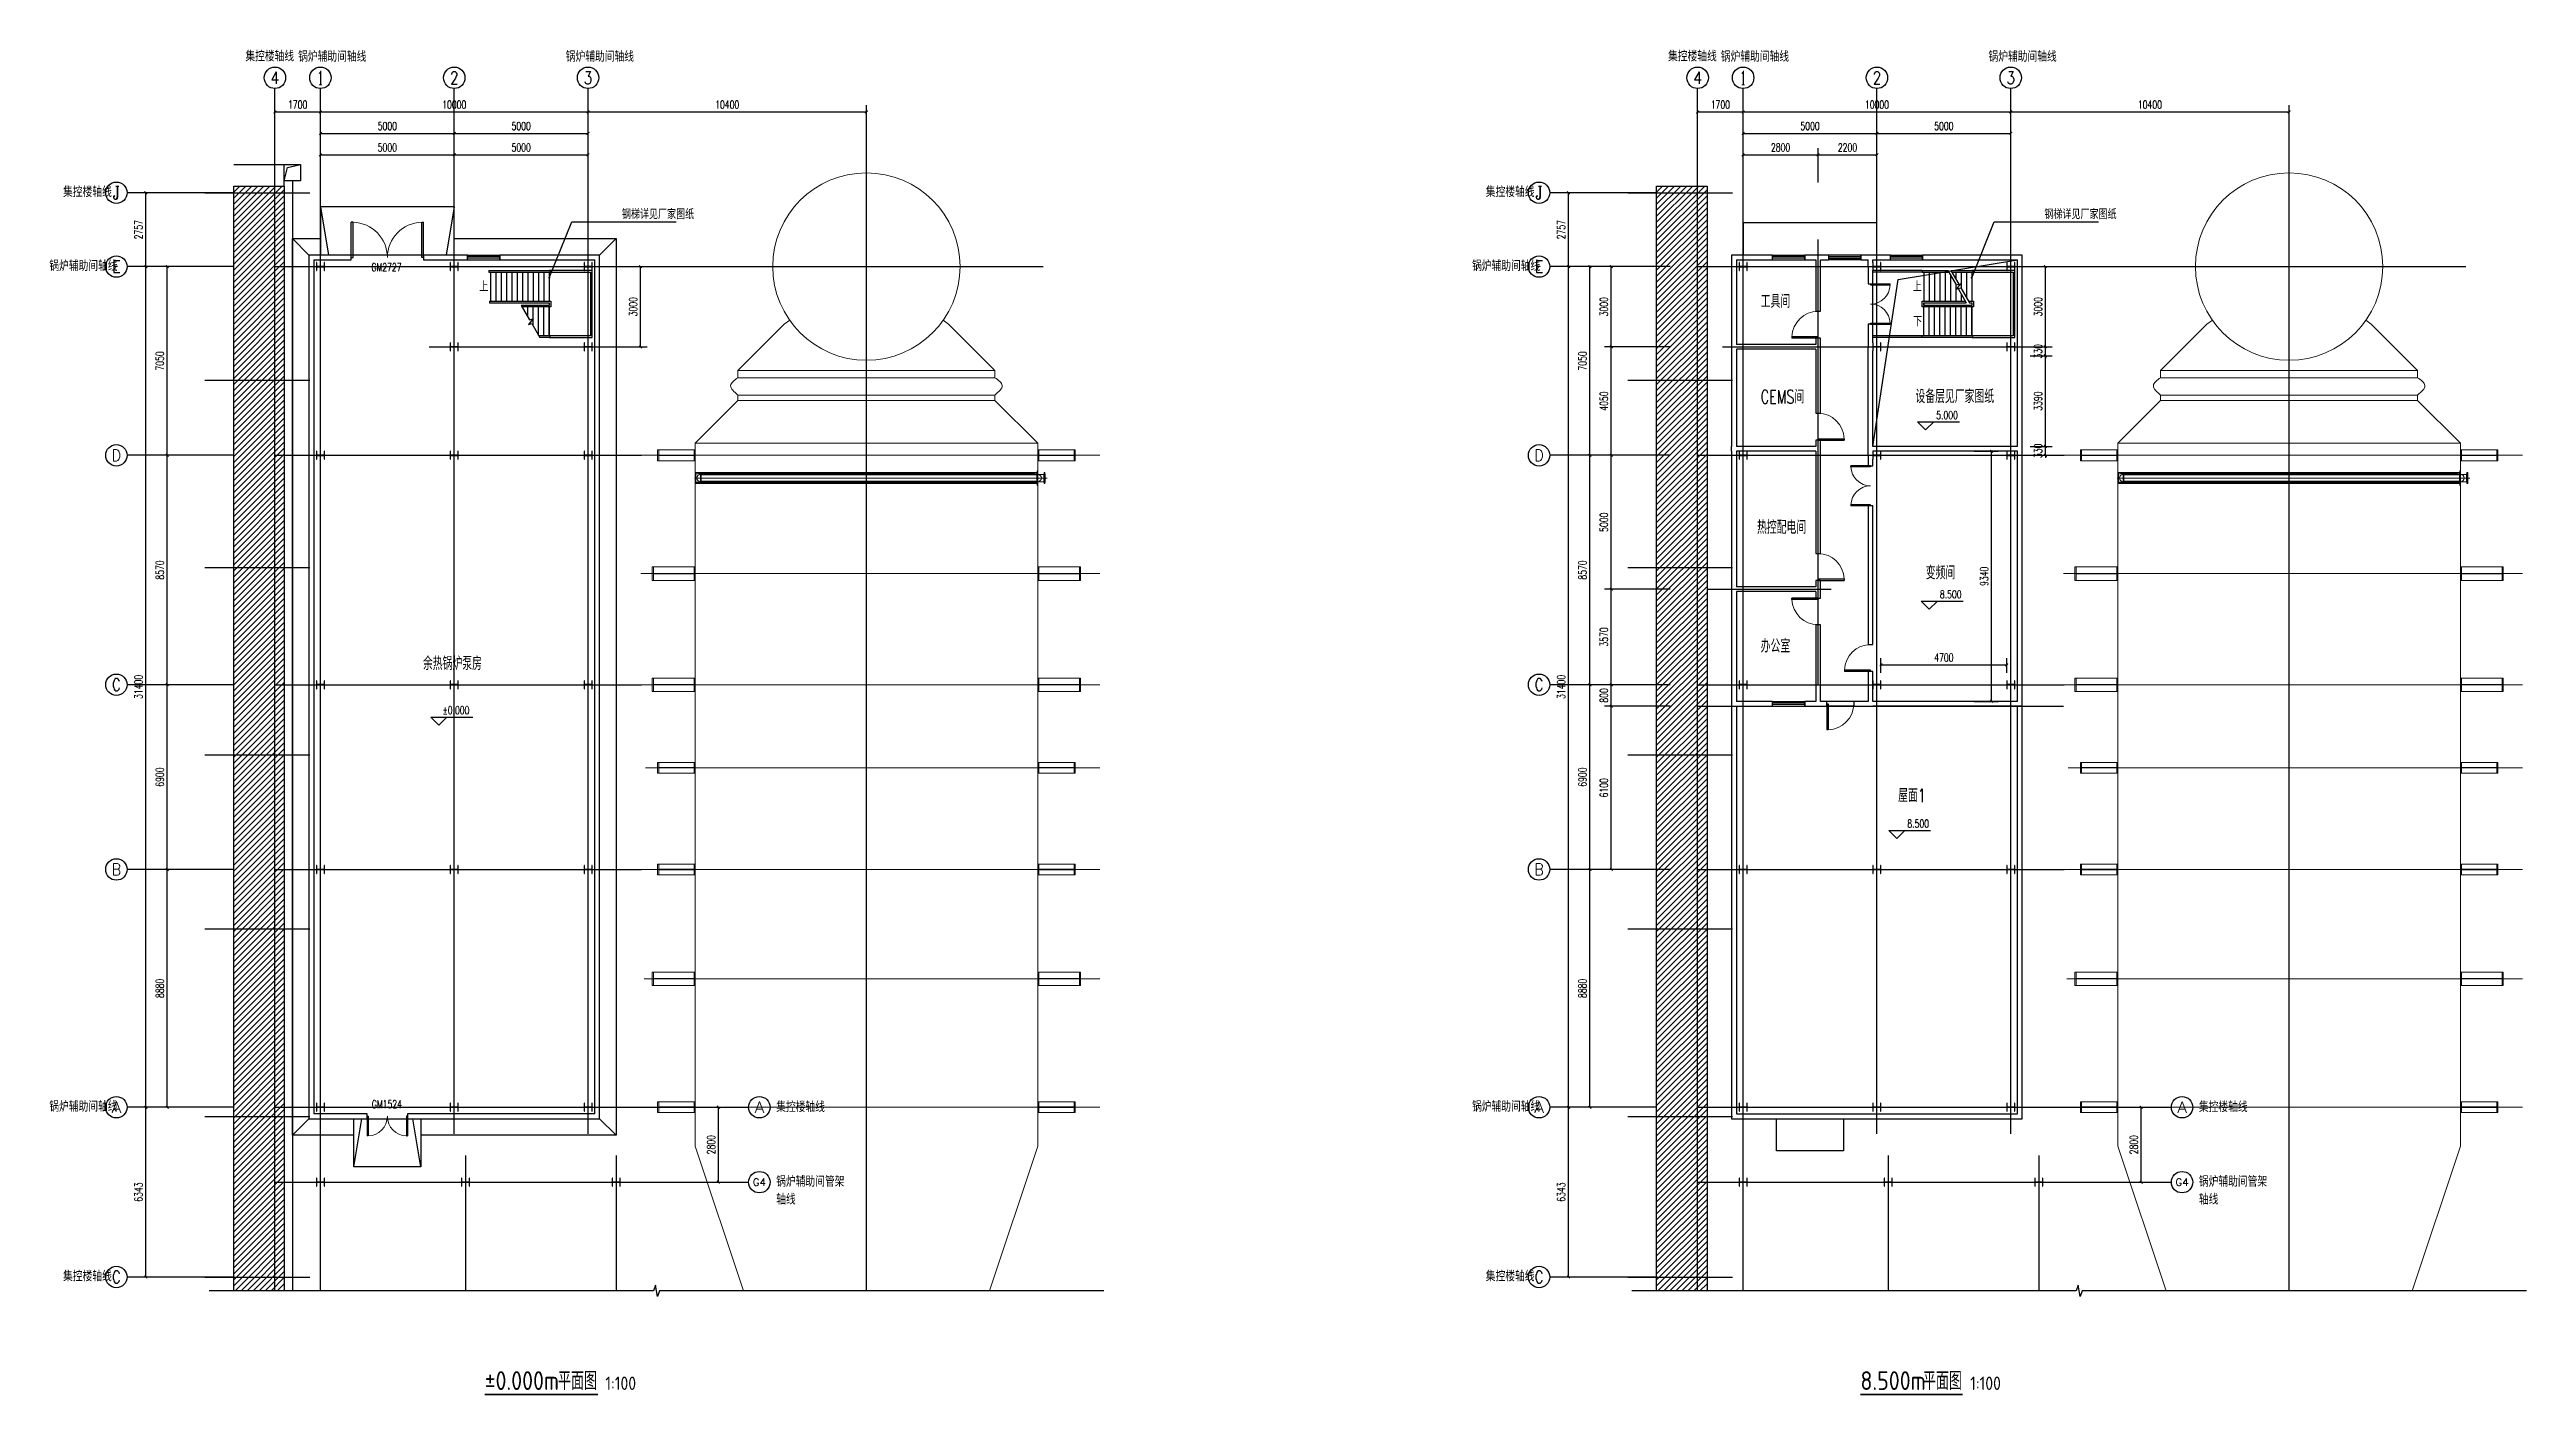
# Model space of a CAD drawing. Extents: x 32557 to 180454, y 33555 to 87700.
# Drawn here: x 32557 to 125108, y 33563 to 83835 of the extents above; entities that cross this region are included whole.
import ezdxf
from ezdxf.enums import TextEntityAlignment as Align

# ---------------------------------------------------------------- set-up
doc = ezdxf.new("R2010")
doc.units = 0
doc.header["$LTSCALE"] = 1000
doc.header["$MEASUREMENT"] = 0
for name, color, linetype in [('AXIS', 3, 'Continuous'), ('AXIS_TEXT', 7, 'Continuous'), ('COLUMN', 9, 'Continuous'), ('DIM_ELEV', 3, 'Continuous'), ('DIM_LEAD', 3, 'Continuous'), ('DIM_SYMB', 3, 'Continuous'), ('DOTE', 1, 'Continuous'), ('GROUND', 204, 'Continuous'), ('PUB_DIM', 3, 'Continuous'), ('PUB_TEXT', 7, 'Continuous'), ('STAIR', 2, 'Continuous'), ('TEXT', 62, 'Continuous'), ('WALL', 9, 'Continuous'), ('WALL-PARAPET', 6, 'Continuous'), ('WINDOW', 4, 'Continuous'), ('WINDOW_TEXT', 7, 'Continuous')]:
    doc.layers.add(name, color=color, linetype=linetype)
doc.layers.add('EQUIPMENT', color=191, linetype='Continuous', lineweight=0)
doc.styles.add('_TCH_AXIS', font='COMPLEX', dxfattribs={"bigfont": 'GBCBIG'})
doc.styles.add('_TCH_DIM', font='SIMPLEX', dxfattribs={"bigfont": 'GBCBIG'})
doc.styles.add('_TCH_DIM_T3', font='SIMPLEX', dxfattribs={"width": 0.705882, "bigfont": 'GBCBIG'})
doc.styles.add('_TCH_WINDOW', font='SIMPLEX', dxfattribs={"bigfont": 'GBCBIG'})
doc.styles.add('COMPLEX', font='COMPLEX')
doc.styles.get("Standard").update_dxf_attribs({"font": 'gbenor.shx', "bigfont": 'gbcbig.shx'})
doc.dimstyles.new('_TCH_ARCH&&100', dxfattribs={"dimtxt": 297.5, "dimasz": 100, "dimexe": 250, "dimexo": 300, "dimgap": 126.25, "dimtad": 1, "dimdec": 0, "dimzin": 0, "dimdsep": 46, "dimtxsty": '_TCH_DIM_T3', "dimblk": 'ARCHTICK', "dimcen": 0.09, "dimclrt": 7, "dimazin": 2, "dimtfac": 1, "dimtdec": 0, "dimtix": 1, "dimtmove": 2, "dimatfit": 3, "dimfxl": 0, "dimtolj": 1, "dimtzin": 0, "dimarcsym": 0})

msp = doc.modelspace()

# ---------------------------------------------------------------- texts
at = {"layer": 'PUB_TEXT', "style": '_TCH_DIM'}
for s, height, p in [('钢梯详见厂家图纸', 337.59, (53943.2, 77503.6)), ('钢梯详见厂家图纸', 337.59, (107093.1, 77503.6)), ('上', 337.6, (48616.2, 74804.1)), ('上', 337.6, (102175.8, 74804.1)), ('下', 337.6, (102194.4, 73504.1))]:
    msp.add_text(s, height=height, dxfattribs=at).set_placement(p)
at = {"layer": 'PUB_TEXT', "style": '_TCH_DIM', "width": 0.705882}
for s, p in [('5.000', (103054.1, 70031.1)), ('8.500', (103191, 63337.4)), ('%%P0.000', (47238.3, 59008.3)), ('8.500', (101975.6, 54772.6))]:
    msp.add_text(s, height=297.5, dxfattribs=at).set_placement(p)
at = {"layer": 'PUB_TEXT'}
for s, height, p in [('%%p0.000m', 700, (48816.1, 33767.5)), ('平面图', 675.18, (51557.7, 33767.5)), ('1:100', 500, (53325.6, 33767.5)), ('8.500m', 700, (100221.3, 33767.5)), ('平面图', 675.18, (102554.7, 33767.5)), ('1:100', 500, (104322.5, 33767.5))]:
    msp.add_text(s, height=height, dxfattribs=at).set_placement(p)
at = {"layer": 'TEXT', "attachment_point": 1}
for s, insert, char_height, width in [('{\\Fgeditxt,dxt|c134;\\W0.7;集控楼轴线}', (39874.8, 83792.2), 400, 2553.52), ('{\\Fgeditxt,dxt|c134;\\W0.7;锅炉辅助间轴线}', (41847, 83777.5), 400, 2553.52), ('{\\Fgeditxt,dxt|c134;\\W0.7;锅炉辅助间轴线}', (51847, 83777.5), 400, 2553.52), ('{\\Fgeditxt,dxt|c134;\\W0.7;集控楼轴线}', (93034.4, 83792.2), 400, 2553.52), ('{\\Fgeditxt,dxt|c134;\\W0.7;锅炉辅助间轴线}', (95006.6, 83777.5), 400, 2553.52), ('{\\Fgeditxt,dxt|c134;\\W0.7;锅炉辅助间轴线}', (105006.6, 83777.5), 400, 2553.52), ('{\\Fgeditxt,dxt|c134;\\W0.7;集控楼轴线}', (33064.4, 78723.4), 400, 2553.52), ('{\\Fgeditxt,dxt|c134;\\W0.7;集控楼轴线}', (86224, 78723.4), 400, 2553.52), ('{\\Fgeditxt,dxt|c134;\\W0.7;锅炉辅助间轴线}', (32549.7, 75960.7), 400, 2553.52), ('{\\Fgeditxt,dxt|c134;\\W0.7;锅炉辅助间轴线}', (85709.3, 75960.7), 400, 2553.52), ('{\\Fgeditxt,dxt|c134;\\W0.7;工具间}', (96494.5, 74683.2), 500, 5107.041), ('{\\Fgeditxt,dxt|c134;\\W0.7;CEMS间}', (96494.5, 71117.8), 500, 5107.041), ('{\\Fgeditxt,dxt|c134;\\W0.7;设备层见厂家图纸}', (102277.9, 71129.7), 500, 5107.041), ('{\\Fgeditxt,dxt|c134;\\W0.7;热控配电间}', (96358.1, 66242.1), 500, 5107.041), ('{\\Fgeditxt,dxt|c134;\\W0.7;变频间}', (102661.8, 64545.2), 500, 5107.041), ('{\\Fgeditxt,dxt|c134;\\W0.7;余热锅炉泵房}', (46509.6, 61156.4), 500, 5107.041), ('{\\Fgeditxt,dxt|c134;\\W0.7;办公室}', (96494.5, 61807.9), 500, 5107.041), ('{\\Fgeditxt,dxt|c134;\\W0.7;屋面1}', (101630.7, 56224.9), 500, 5107.041), ('{\\Fgeditxt,dxt|c134;\\W0.7;锅炉辅助间轴线}', (32549.7, 44560.7), 400, 2553.52), ('{\\Fgeditxt,dxt|c134;\\W0.7;集控楼轴线}', (59709.8, 44544.1), 400, 2553.52), ('{\\Fgeditxt,dxt|c134;\\W0.7;锅炉辅助间轴线}', (85709.3, 44560.7), 400, 2553.52), ('{\\Fgeditxt,dxt|c134;\\W0.7;集控楼轴线}', (112869.4, 44544.1), 400, 2553.52), ('{\\Fgeditxt,dxt|c134;\\W0.7;锅炉辅助间管架轴线}', (59709.8, 41757.8), 400, 2553.52), ('{\\Fgeditxt,dxt|c134;\\W0.7;锅炉辅助间管架轴线}', (112869.4, 41757.8), 400, 2553.52), ('{\\Fgeditxt,dxt|c134;\\W0.7;集控楼轴线}', (33064.4, 38223.4), 400, 2553.52), ('{\\Fgeditxt,dxt|c134;\\W0.7;集控楼轴线}', (86224, 38223.4), 400, 2553.52)]:
    msp.add_mtext(s, dxfattribs=dict(at, insert=insert, char_height=char_height, width=width))

# ---------------------------------------------------------------- blocks, each defined once
blk = doc.blocks.new('sdfsdaf')
at = {"layer": 'EQUIPMENT'}
for p, q in [((-3072, -2151), (-4800, -3879)), ((-3072, -2151), (-2867, -2008)), ((3072, -2151), (2867, -2008)), ((4800, -3879), (3072, -2151)), ((-4800, -4150), (-4800, -3879)), ((4800, -3879), (-4800, -3879)), ((-4800, -4150), (4800, -4150)), ((4800, -4150), (4800, -3879)), ((-6400, -6600), (-4800, -5000)), ((-4806, -4800), (4800, -4800)), ((-4800, -5000), (-4800, -4800)), ((4800, -5000), (-4800, -5000)), ((4800, -5000), (4800, -4800)), ((6400, -6600), (4800, -5000)), ((-8424, -7050), (8727, -7050)), ((-7800, -6850), (-7760, -6850)), ((-7800, -7250), (-7800, -6850)), ((-7800, -6911), (-7800, -6850)), ((-7800, -7250), (-7800, -7189)), ((-7800, -7250), (-7760, -7250)), ((-6440, -6850), (-7760, -6850)), ((-7760, -7042), (-7760, -6850)), ((-7760, -7042), (-6440, -7042)), ((-7760, -7250), (-7760, -7058)), ((-7760, -7058), (-6440, -7058)), ((-7760, -7250), (-6440, -7250)), ((-6440, -7042), (-6440, -6850)), ((-6440, -6850), (-6400, -6850)), ((-6440, -7250), (-6440, -7058)), ((-6440, -7250), (-6400, -7250)), ((-6400, -32850), (-6400, -6600)), ((-6400, -6600), (6400, -6600)), ((-6400, -7250), (-6400, -6850)), ((-6400, -6911), (-6400, -6850)), ((-6400, -7250), (-6400, -7189)), ((6400, -32850), (6400, -6600)), ((7760, -6850), (6400, -6850)), ((6440, -6850), (6400, -6850)), ((6400, -7250), (6400, -6850)), ((6400, -6861), (6400, -6850)), ((6400, -7250), (6400, -7189)), ((6400, -7250), (7760, -7250)), ((6440, -7250), (6400, -7250)), ((6440, -7042), (6440, -6850)), ((7760, -7042), (6440, -7042)), ((6440, -7250), (6440, -7058)), ((7760, -7058), (6440, -7058)), ((7760, -7042), (7760, -6850)), ((7800, -6850), (7760, -6850)), ((7760, -7250), (7760, -7058)), ((7800, -7250), (7760, -7250)), ((7800, -7250), (7800, -6850)), ((7800, -6861), (7800, -6850)), ((7800, -7250), (7800, -7189)), ((6754, -7900), (-6425, -7900)), ((6370, -7693), (-6380, -7693)), ((-6380, -7743), (-6380, -7693)), ((-6380, -7693), (-6280, -7693)), ((-6380, -8108), (-6380, -7693)), ((-6280, -7743), (-6380, -7743)), ((-6380, -8058), (-6280, -8058)), ((-6380, -8108), (-6380, -8058)), ((6370, -8108), (-6380, -8108)), ((-6280, -8108), (-6380, -8108)), ((-6375, -7738), (-6375, -7698)), ((-6375, -7698), (-6285, -7698)), ((-6285, -7738), (-6375, -7738)), ((-6375, -8063), (-6285, -8063)), ((-6375, -8103), (-6375, -8063)), ((-6285, -8103), (-6375, -8103)), ((-6370, -8058), (-6370, -7743)), ((-6285, -7698), (-6285, -7738)), ((-6285, -8063), (-6285, -8103)), ((-6280, -7693), (-6280, -7743)), ((6270, -7735), (-6280, -7735)), ((6270, -7743), (-6280, -7743)), ((-6280, -8058), (-6280, -8108)), ((6270, -8058), (-6280, -8058)), ((6270, -8066), (-6280, -8066)), ((-6202, -7764), (-6200, -7764)), ((-6202, -8037), (-6200, -8037)), ((-6200, -7753), (6375, -7753)), ((-6175, -7753), (-6200, -7753)), ((-6200, -7753), (-6200, -8048)), ((-6200, -8048), (6375, -8048)), ((-6200, -8048), (-6175, -8048)), ((-6175, -8048), (-6175, -7753)), ((-6175, -7783), (6375, -7783)), ((-6175, -8018), (6375, -8018)), ((6370, -7693), (6270, -7693)), ((6270, -7693), (6270, -7743)), ((6370, -7743), (6270, -7743)), ((6370, -8058), (6270, -8058)), ((6370, -8058), (6270, -8058)), ((6270, -8058), (6270, -8108)), ((6270, -8108), (6370, -8108)), ((6365, -7698), (6275, -7698)), ((6275, -7698), (6275, -7738)), ((6365, -7738), (6275, -7738)), ((6365, -8063), (6275, -8063)), ((6275, -8063), (6275, -8103)), ((6275, -8103), (6365, -8103)), ((6365, -7738), (6365, -7698)), ((6365, -8103), (6365, -8063)), ((6370, -8108), (6370, -7693)), ((6370, -7743), (6370, -7693)), ((6370, -8108), (6370, -8058)), ((6400, -7625), (6375, -7625)), ((6375, -7625), (6375, -8175)), ((6375, -8175), (6400, -8175)), ((6400, -8175), (6400, -7625)), ((6402, -7764), (6400, -7764)), ((6402, -8037), (6400, -8037)), ((6625, -7764), (6402, -7764)), ((6625, -8037), (6402, -8037)), ((6637, -7746), (6625, -7746)), ((6625, -8054), (6625, -7746)), ((6637, -8054), (6625, -8054)), ((6678, -7731), (6638, -7731)), ((6678, -7843), (6638, -7843)), ((6678, -7957), (6638, -7957)), ((6678, -8069), (6638, -8069)), ((6643, -8103), (6643, -7698)), ((6643, -7698), (6673, -7698)), ((6643, -8103), (6673, -8103)), ((6673, -8103), (6673, -7698)), ((6673, -7738), (6675, -7738)), ((6673, -8062), (6675, -8062)), ((6675, -8062), (6675, -7738)), ((-8424, -11470), (8727, -11470)), ((-8000, -11281), (-8000, -11220)), ((-8000, -11720), (-8000, -11220)), ((-8000, -11220), (-7960, -11220)), ((-8000, -11720), (-8000, -11659)), ((-8000, -11720), (-7960, -11720)), ((-7960, -11462), (-7960, -11220)), ((-6440, -11220), (-7960, -11220)), ((-7960, -11462), (-6440, -11462)), ((-7960, -11478), (-6440, -11478)), ((-7960, -11720), (-7960, -11478)), ((-6440, -11720), (-7960, -11720)), ((-6440, -11220), (-6400, -11220)), ((-6440, -11462), (-6440, -11220)), ((-6440, -11720), (-6440, -11478)), ((-6440, -11720), (-6400, -11720)), ((-6400, -11281), (-6400, -11220)), ((-6400, -11720), (-6400, -11220)), ((-6400, -11720), (-6400, -11659)), ((6400, -11281), (6400, -11220)), ((6400, -11720), (6400, -11220)), ((6440, -11220), (6400, -11220)), ((6400, -11720), (6400, -11659)), ((6440, -11720), (6400, -11720)), ((6440, -11462), (6440, -11220)), ((6440, -11220), (7960, -11220)), ((7960, -11462), (6440, -11462)), ((7960, -11478), (6440, -11478)), ((6440, -11720), (6440, -11478)), ((6440, -11720), (7960, -11720)), ((8000, -11220), (7960, -11220)), ((7960, -11462), (7960, -11220)), ((7960, -11720), (7960, -11478)), ((8000, -11720), (7960, -11720)), ((8000, -11281), (8000, -11220)), ((8000, -11720), (8000, -11220)), ((8000, -11720), (8000, -11659)), ((-8424, -15620), (8727, -15620)), ((-8000, -15370), (-7960, -15370)), ((-8000, -15870), (-8000, -15370)), ((-8000, -15431), (-8000, -15370)), ((-6440, -15370), (-7960, -15370)), ((-7960, -15612), (-7960, -15370)), ((-7960, -15612), (-6440, -15612)), ((-7960, -15870), (-7960, -15628)), ((-7960, -15628), (-6440, -15628)), ((-6440, -15612), (-6440, -15370)), ((-6440, -15370), (-6400, -15370)), ((-6440, -15870), (-6440, -15628)), ((-6400, -15870), (-6400, -15370)), ((-6400, -15431), (-6400, -15370)), ((6440, -15370), (6400, -15370)), ((6400, -15870), (6400, -15370)), ((6400, -15431), (6400, -15370)), ((6440, -15370), (7960, -15370)), ((6440, -15612), (6440, -15370)), ((7960, -15612), (6440, -15612)), ((6440, -15870), (6440, -15628)), ((7960, -15628), (6440, -15628)), ((7960, -15612), (7960, -15370)), ((8000, -15370), (7960, -15370)), ((7960, -15870), (7960, -15628)), ((8000, -15870), (8000, -15370)), ((8000, -15431), (8000, -15370)), ((-8000, -15870), (-8000, -15809)), ((-8000, -15870), (-7960, -15870)), ((-6440, -15870), (-7960, -15870)), ((-6440, -15870), (-6400, -15870)), ((-6400, -15870), (-6400, -15809)), ((6400, -15870), (6400, -15809)), ((6440, -15870), (6400, -15870)), ((6440, -15870), (7960, -15870)), ((8000, -15870), (7960, -15870)), ((8000, -15870), (8000, -15809)), ((-8250, -18720), (8727, -18720)), ((-7800, -18520), (-7760, -18520)), ((-7800, -18920), (-7800, -18520)), ((-7800, -18581), (-7800, -18520)), ((-7800, -18920), (-7800, -18859)), ((-7800, -18920), (-7760, -18920)), ((-7760, -18520), (-6400, -18520)), ((-7760, -18712), (-7760, -18520)), ((-7760, -18712), (-6440, -18712)), ((-7760, -18920), (-7760, -18728)), ((-7760, -18728), (-6440, -18728)), ((-6400, -18920), (-7760, -18920)), ((-6440, -18712), (-6440, -18520)), ((-6440, -18520), (-6400, -18520)), ((-6440, -18920), (-6440, -18728)), ((-6440, -18920), (-6400, -18920)), ((-6400, -18920), (-6400, -18520)), ((-6400, -18581), (-6400, -18520)), ((-6400, -18920), (-6400, -18859)), ((7760, -18520), (6400, -18520)), ((6440, -18520), (6400, -18520)), ((6400, -18920), (6400, -18520)), ((6400, -18531), (6400, -18520)), ((6400, -18920), (6400, -18859)), ((6400, -18920), (7760, -18920)), ((6440, -18920), (6400, -18920)), ((6440, -18712), (6440, -18520)), ((7760, -18712), (6440, -18712)), ((6440, -18920), (6440, -18728)), ((7760, -18728), (6440, -18728)), ((7760, -18712), (7760, -18520)), ((7800, -18520), (7760, -18520)), ((7760, -18920), (7760, -18728)), ((7800, -18920), (7760, -18920)), ((7800, -18920), (7800, -18520)), ((7800, -18531), (7800, -18520)), ((7800, -18920), (7800, -18859)), ((-8424, -22520), (8727, -22520)), ((-7800, -22381), (-7800, -22320)), ((-7800, -22720), (-7800, -22320)), ((-7800, -22320), (-7760, -22320)), ((-7800, -22720), (-7800, -22659)), ((-7800, -22720), (-7760, -22720)), ((-7760, -22512), (-7760, -22320)), ((-7760, -22320), (-6400, -22320)), ((-7760, -22512), (-6440, -22512)), ((-7760, -22528), (-6440, -22528)), ((-7760, -22720), (-7760, -22528)), ((-6400, -22720), (-7760, -22720)), ((-6440, -22320), (-6400, -22320)), ((-6440, -22512), (-6440, -22320)), ((-6440, -22720), (-6440, -22528)), ((-6440, -22720), (-6400, -22720)), ((-6400, -22381), (-6400, -22320)), ((-6400, -22720), (-6400, -22320)), ((-6400, -22720), (-6400, -22659)), ((6400, -22331), (6400, -22320)), ((6400, -22720), (6400, -22320)), ((6440, -22320), (6400, -22320)), ((7760, -22320), (6400, -22320)), ((6400, -22720), (6400, -22659)), ((6440, -22720), (6400, -22720)), ((6400, -22720), (7760, -22720)), ((6440, -22512), (6440, -22320)), ((7760, -22512), (6440, -22512)), ((7760, -22528), (6440, -22528)), ((6440, -22720), (6440, -22528)), ((7800, -22320), (7760, -22320)), ((7760, -22512), (7760, -22320)), ((7760, -22720), (7760, -22528)), ((7800, -22720), (7760, -22720)), ((7800, -22331), (7800, -22320)), ((7800, -22720), (7800, -22320)), ((7800, -22720), (7800, -22659)), ((-8300, -26600), (8727, -26600)), ((-8000, -26350), (-7960, -26350)), ((-8000, -26850), (-8000, -26350)), ((-8000, -26411), (-8000, -26350)), ((-8000, -26850), (-8000, -26789)), ((-6440, -26350), (-7960, -26350)), ((-7960, -26592), (-7960, -26350)), ((-7960, -26592), (-6440, -26592)), ((-7960, -26850), (-7960, -26608)), ((-7960, -26608), (-6440, -26608)), ((-6440, -26592), (-6440, -26350)), ((-6440, -26350), (-6400, -26350)), ((-6440, -26850), (-6440, -26608)), ((-6400, -26850), (-6400, -26350)), ((-6400, -26411), (-6400, -26350)), ((-6400, -26850), (-6400, -26789)), ((6440, -26350), (6400, -26350)), ((6400, -26850), (6400, -26350)), ((6400, -26411), (6400, -26350)), ((6400, -26850), (6400, -26789)), ((6440, -26350), (7960, -26350)), ((6440, -26592), (6440, -26350)), ((7960, -26592), (6440, -26592)), ((6440, -26850), (6440, -26608)), ((7960, -26608), (6440, -26608)), ((7960, -26592), (7960, -26350)), ((8000, -26350), (7960, -26350)), ((7960, -26850), (7960, -26608)), ((8000, -26850), (8000, -26350)), ((8000, -26411), (8000, -26350)), ((8000, -26850), (8000, -26789)), ((-8000, -26850), (-7960, -26850)), ((-6440, -26850), (-7960, -26850)), ((-6440, -26850), (-6400, -26850)), ((6440, -26850), (6400, -26850)), ((6440, -26850), (7960, -26850)), ((8000, -26850), (7960, -26850)), ((8727, -31400), (-8424, -31400)), ((-7800, -31200), (-7760, -31200)), ((-7800, -31600), (-7800, -31200)), ((-7800, -31261), (-7800, -31200)), ((-7760, -31200), (-6400, -31200)), ((-7760, -31392), (-7760, -31200)), ((-7760, -31392), (-6440, -31392)), ((-7760, -31600), (-7760, -31408)), ((-7760, -31408), (-6440, -31408)), ((-6440, -31392), (-6440, -31200)), ((-6440, -31200), (-6400, -31200)), ((-6440, -31600), (-6440, -31408)), ((-6400, -31600), (-6400, -31200)), ((-6400, -31261), (-6400, -31200)), ((7760, -31200), (6400, -31200)), ((6440, -31200), (6400, -31200)), ((6400, -31600), (6400, -31200)), ((6400, -31211), (6400, -31200)), ((6440, -31392), (6440, -31200)), ((7760, -31392), (6440, -31392)), ((6440, -31600), (6440, -31408)), ((7760, -31408), (6440, -31408)), ((7760, -31392), (7760, -31200)), ((7800, -31200), (7760, -31200)), ((7760, -31600), (7760, -31408)), ((7800, -31600), (7800, -31200)), ((7800, -31211), (7800, -31200)), ((-7800, -31600), (-7800, -31539)), ((-7800, -31600), (-7760, -31600)), ((-6400, -31600), (-7760, -31600)), ((-6440, -31600), (-6400, -31600)), ((-6400, -31600), (-6400, -31539)), ((6400, -31600), (6400, -31539)), ((6400, -31600), (7760, -31600)), ((6440, -31600), (6400, -31600)), ((7800, -31600), (7760, -31600)), ((7800, -31600), (7800, -31539)), ((-6400, -32850), (-4594, -38262)), ((6400, -32850), (4594, -38262))]:
    blk.add_line(p, q, dxfattribs=at)
blk.add_circle((0, 0), 3500, dxfattribs=at)
for centre, radius, start, end in [((-6202, -7900), 136, 90, 270), ((6402, -7900), 136, 270, 90), ((6637, -7740), 6, 270, 0), ((6637, -8060), 6, 0, 90)]:
    blk.add_arc(centre, radius, start, end, dxfattribs=at)
for points in [[(-4800, -4800), (-5073, -4446), (-4800, -4150)], [(4800, -4800), (5073, -4446), (4800, -4150)]]:
    blk.add_spline(points, degree=3, dxfattribs=at)
blk = doc.blocks.new('_ArchTick')
at = {"color": 0, "linetype": 'ByBlock', "const_width": 0.4}
blk.add_lwpolyline([(-0.5, -0.5), (0.5, 0.5)], dxfattribs=at)
blk = doc.blocks.new('*D31')
at = {"layer": 'Defpoints', "color": 0, "transparency": 16777216}
for p in [(47680, 79903), (42680, 78575), (47680, 78575)]:
    blk.add_point(p, dxfattribs=at)
at = {"layer": 'PUB_DIM', "color": 0, "lineweight": -2, "transparency": 16777216}
for p, q in [((42680, 78875), (42680, 80153)), ((42680, 79903), (47680, 79903)), ((47680, 78875), (47680, 80153))]:
    blk.add_line(p, q, dxfattribs=at)
at = {"layer": 'PUB_DIM', "color": 0, "lineweight": -2, "transparency": 16777216, "xscale": 100, "yscale": 100, "zscale": 100, "rotation": 180}
blk.add_blockref('_ArchTick', (42680, 79903), dxfattribs=at)
at = {"layer": 'PUB_DIM', "color": 0, "lineweight": -2, "transparency": 16777216, "xscale": 100, "yscale": 100, "zscale": 100}
blk.add_blockref('_ArchTick', (47680, 79903), dxfattribs=at)
at = {"layer": 'PUB_DIM', "color": 7, "transparency": 16777216, "insert": (45180, 80178), "char_height": 297.5, "attachment_point": 5, "style": '_TCH_DIM_T3'}
blk.add_mtext('\\A1;5000', dxfattribs=at)
blk = doc.blocks.new('*D32')
at = {"layer": 'Defpoints', "color": 0, "transparency": 16777216}
for p in [(52680, 79903), (47680, 78575), (52680, 78575)]:
    blk.add_point(p, dxfattribs=at)
at = {"layer": 'PUB_DIM', "color": 0, "lineweight": -2, "transparency": 16777216}
for p, q in [((47680, 78875), (47680, 80153)), ((47680, 79903), (52680, 79903)), ((52680, 78875), (52680, 80153))]:
    blk.add_line(p, q, dxfattribs=at)
at = {"layer": 'PUB_DIM', "color": 0, "lineweight": -2, "transparency": 16777216, "xscale": 100, "yscale": 100, "zscale": 100, "rotation": 180}
blk.add_blockref('_ArchTick', (47680, 79903), dxfattribs=at)
at = {"layer": 'PUB_DIM', "color": 0, "lineweight": -2, "transparency": 16777216, "xscale": 100, "yscale": 100, "zscale": 100}
blk.add_blockref('_ArchTick', (52680, 79903), dxfattribs=at)
at = {"layer": 'PUB_DIM', "color": 7, "transparency": 16777216, "insert": (50180, 80178), "char_height": 297.5, "attachment_point": 5, "style": '_TCH_DIM_T3'}
blk.add_mtext('\\A1;5000', dxfattribs=at)
blk = doc.blocks.new('*D33')
at = {"layer": 'Defpoints', "color": 0, "transparency": 16777216}
for p in [(53693, 75729), (54638, 75729), (53693, 72729)]:
    blk.add_point(p, dxfattribs=at)
at = {"layer": 'PUB_DIM', "color": 0, "lineweight": -2, "transparency": 16777216}
for p, q in [((53993, 75729), (54888, 75729)), ((54638, 72729), (54638, 75729)), ((53993, 72729), (54888, 72729))]:
    blk.add_line(p, q, dxfattribs=at)
at = {"layer": 'PUB_DIM', "color": 0, "lineweight": -2, "transparency": 16777216, "xscale": 100, "yscale": 100, "zscale": 100}
for p, rotation in [((54638, 75729), 90), ((54638, 72729), 270)]:
    blk.add_blockref('_ArchTick', p, dxfattribs=dict(at, rotation=rotation))
at = {"layer": 'PUB_DIM', "color": 7, "transparency": 16777216, "insert": (54363, 74229), "char_height": 297.5, "attachment_point": 5, "rotation": 90, "style": '_TCH_DIM_T3'}
blk.add_mtext('\\A1;3000', dxfattribs=at)
blk = doc.blocks.new('*D55')
at = {"layer": 'Defpoints', "color": 0, "transparency": 16777216}
for p in [(54406, 44329), (57552, 44329), (54406, 41529)]:
    blk.add_point(p, dxfattribs=at)
at = {"layer": 'PUB_DIM', "color": 0, "lineweight": -2, "transparency": 16777216}
for p, q in [((54706, 44329), (57802, 44329)), ((57552, 41529), (57552, 44329)), ((54706, 41529), (57802, 41529))]:
    blk.add_line(p, q, dxfattribs=at)
at = {"layer": 'PUB_DIM', "color": 0, "lineweight": -2, "transparency": 16777216, "xscale": 100, "yscale": 100, "zscale": 100}
for p, rotation in [((57552, 44329), 90), ((57552, 41529), 270)]:
    blk.add_blockref('_ArchTick', p, dxfattribs=dict(at, rotation=rotation))
at = {"layer": 'PUB_DIM', "color": 7, "transparency": 16777216, "insert": (57277, 42929), "char_height": 297.5, "attachment_point": 5, "rotation": 90, "style": '_TCH_DIM_T3'}
blk.add_mtext('\\A1;2800', dxfattribs=at)
blk = doc.blocks.new('*D56')
at = {"layer": 'Defpoints', "color": 0, "transparency": 16777216}
for p in [(42680, 81503), (40980, 79875), (42680, 79875)]:
    blk.add_point(p, dxfattribs=at)
at = {"layer": 'PUB_DIM', "color": 0, "lineweight": -2, "transparency": 16777216}
for p, q in [((40980, 80175), (40980, 81753)), ((40980, 81503), (42680, 81503)), ((42680, 80175), (42680, 81753))]:
    blk.add_line(p, q, dxfattribs=at)
at = {"layer": 'PUB_DIM', "color": 0, "lineweight": -2, "transparency": 16777216, "xscale": 100, "yscale": 100, "zscale": 100, "rotation": 180}
blk.add_blockref('_ArchTick', (40980, 81503), dxfattribs=at)
at = {"layer": 'PUB_DIM', "color": 0, "lineweight": -2, "transparency": 16777216, "xscale": 100, "yscale": 100, "zscale": 100}
blk.add_blockref('_ArchTick', (42680, 81503), dxfattribs=at)
at = {"layer": 'PUB_DIM', "color": 7, "transparency": 16777216, "insert": (41830, 81778), "char_height": 297.5, "attachment_point": 5, "style": '_TCH_DIM_T3'}
blk.add_mtext('\\A1;1700', dxfattribs=at)
blk = doc.blocks.new('*D57')
at = {"layer": 'Defpoints', "color": 0, "transparency": 16777216}
for p in [(52680, 81503), (42680, 79875), (52680, 79875)]:
    blk.add_point(p, dxfattribs=at)
at = {"layer": 'PUB_DIM', "color": 0, "lineweight": -2, "transparency": 16777216}
for p, q in [((42680, 80175), (42680, 81753)), ((42680, 81503), (52680, 81503)), ((52680, 80175), (52680, 81753))]:
    blk.add_line(p, q, dxfattribs=at)
at = {"layer": 'PUB_DIM', "color": 0, "lineweight": -2, "transparency": 16777216, "xscale": 100, "yscale": 100, "zscale": 100, "rotation": 180}
blk.add_blockref('_ArchTick', (42680, 81503), dxfattribs=at)
at = {"layer": 'PUB_DIM', "color": 0, "lineweight": -2, "transparency": 16777216, "xscale": 100, "yscale": 100, "zscale": 100}
blk.add_blockref('_ArchTick', (52680, 81503), dxfattribs=at)
at = {"layer": 'PUB_DIM', "color": 7, "transparency": 16777216, "insert": (47680, 81778), "char_height": 297.5, "attachment_point": 5, "style": '_TCH_DIM_T3'}
blk.add_mtext('\\A1;10000', dxfattribs=at)
blk = doc.blocks.new('*D58')
at = {"layer": 'Defpoints', "color": 0, "transparency": 16777216}
for p in [(63080, 81503), (52680, 79875), (63080, 79875)]:
    blk.add_point(p, dxfattribs=at)
at = {"layer": 'PUB_DIM', "color": 0, "lineweight": -2, "transparency": 16777216}
for p, q in [((52680, 80175), (52680, 81753)), ((52680, 81503), (63080, 81503)), ((63080, 80175), (63080, 81753))]:
    blk.add_line(p, q, dxfattribs=at)
at = {"layer": 'PUB_DIM', "color": 0, "lineweight": -2, "transparency": 16777216, "xscale": 100, "yscale": 100, "zscale": 100, "rotation": 180}
blk.add_blockref('_ArchTick', (52680, 81503), dxfattribs=at)
at = {"layer": 'PUB_DIM', "color": 0, "lineweight": -2, "transparency": 16777216, "xscale": 100, "yscale": 100, "zscale": 100}
blk.add_blockref('_ArchTick', (63080, 81503), dxfattribs=at)
at = {"layer": 'PUB_DIM', "color": 7, "transparency": 16777216, "insert": (57880, 81778), "char_height": 297.5, "attachment_point": 5, "style": '_TCH_DIM_T3'}
blk.add_mtext('\\A1;10400', dxfattribs=at)
blk = doc.blocks.new('*D59')
at = {"layer": 'Defpoints', "color": 0, "transparency": 16777216}
for p in [(47680, 80703), (42680, 78575), (47680, 78575)]:
    blk.add_point(p, dxfattribs=at)
at = {"layer": 'PUB_DIM', "color": 0, "lineweight": -2, "transparency": 16777216}
for p, q in [((42680, 78875), (42680, 80953)), ((42680, 80703), (47680, 80703)), ((47680, 78875), (47680, 80953))]:
    blk.add_line(p, q, dxfattribs=at)
at = {"layer": 'PUB_DIM', "color": 0, "lineweight": -2, "transparency": 16777216, "xscale": 100, "yscale": 100, "zscale": 100, "rotation": 180}
blk.add_blockref('_ArchTick', (42680, 80703), dxfattribs=at)
at = {"layer": 'PUB_DIM', "color": 0, "lineweight": -2, "transparency": 16777216, "xscale": 100, "yscale": 100, "zscale": 100}
blk.add_blockref('_ArchTick', (47680, 80703), dxfattribs=at)
at = {"layer": 'PUB_DIM', "color": 7, "transparency": 16777216, "insert": (45180, 80978), "char_height": 297.5, "attachment_point": 5, "style": '_TCH_DIM_T3'}
blk.add_mtext('\\A1;5000', dxfattribs=at)
blk = doc.blocks.new('*D60')
at = {"layer": 'Defpoints', "color": 0, "transparency": 16777216}
for p in [(52680, 80703), (47680, 78575), (52680, 78575)]:
    blk.add_point(p, dxfattribs=at)
at = {"layer": 'PUB_DIM', "color": 0, "lineweight": -2, "transparency": 16777216}
for p, q in [((47680, 78875), (47680, 80953)), ((47680, 80703), (52680, 80703)), ((52680, 78875), (52680, 80953))]:
    blk.add_line(p, q, dxfattribs=at)
at = {"layer": 'PUB_DIM', "color": 0, "lineweight": -2, "transparency": 16777216, "xscale": 100, "yscale": 100, "zscale": 100, "rotation": 180}
blk.add_blockref('_ArchTick', (47680, 80703), dxfattribs=at)
at = {"layer": 'PUB_DIM', "color": 0, "lineweight": -2, "transparency": 16777216, "xscale": 100, "yscale": 100, "zscale": 100}
blk.add_blockref('_ArchTick', (52680, 80703), dxfattribs=at)
at = {"layer": 'PUB_DIM', "color": 7, "transparency": 16777216, "insert": (50180, 80978), "char_height": 297.5, "attachment_point": 5, "style": '_TCH_DIM_T3'}
blk.add_mtext('\\A1;5000', dxfattribs=at)
blk = doc.blocks.new('*D61')
at = {"layer": 'AXIS', "color": 0, "lineweight": -2, "transparency": 16777216}
for p, q in [((39155, 53209), (36705, 53209)), ((36955, 44329), (36955, 53209)), ((39155, 44329), (36705, 44329))]:
    blk.add_line(p, q, dxfattribs=at)
at = {"layer": 'Defpoints', "color": 0, "transparency": 16777216}
for p in [(36955, 53209), (39455, 53209), (39455, 44329)]:
    blk.add_point(p, dxfattribs=at)
at = {"layer": 'AXIS', "color": 0, "lineweight": -2, "transparency": 16777216, "xscale": 100, "yscale": 100, "zscale": 100}
for p, rotation in [((36955, 53209), 90), ((36955, 44329), 270)]:
    blk.add_blockref('_ArchTick', p, dxfattribs=dict(at, rotation=rotation))
at = {"layer": 'AXIS', "color": 7, "transparency": 16777216, "insert": (36680, 48769), "char_height": 297.5, "attachment_point": 5, "rotation": 90, "style": '_TCH_DIM_T3'}
blk.add_mtext('\\A1;8880', dxfattribs=at)
blk = doc.blocks.new('*D62')
at = {"layer": 'AXIS', "color": 0, "lineweight": -2, "transparency": 16777216}
for p, q in [((39155, 60109), (36705, 60109)), ((36955, 53209), (36955, 60109)), ((39155, 53209), (36705, 53209))]:
    blk.add_line(p, q, dxfattribs=at)
at = {"layer": 'Defpoints', "color": 0, "transparency": 16777216}
for p in [(36955, 60109), (39455, 60109), (39455, 53209)]:
    blk.add_point(p, dxfattribs=at)
at = {"layer": 'AXIS', "color": 0, "lineweight": -2, "transparency": 16777216, "xscale": 100, "yscale": 100, "zscale": 100}
for p, rotation in [((36955, 60109), 90), ((36955, 53209), 270)]:
    blk.add_blockref('_ArchTick', p, dxfattribs=dict(at, rotation=rotation))
at = {"layer": 'AXIS', "color": 7, "transparency": 16777216, "insert": (36680, 56659), "char_height": 297.5, "attachment_point": 5, "rotation": 90, "style": '_TCH_DIM_T3'}
blk.add_mtext('\\A1;6900', dxfattribs=at)
blk = doc.blocks.new('*D63')
at = {"layer": 'AXIS', "color": 0, "lineweight": -2, "transparency": 16777216}
for p, q in [((39155, 68679), (36705, 68679)), ((36955, 60109), (36955, 68679)), ((39155, 60109), (36705, 60109))]:
    blk.add_line(p, q, dxfattribs=at)
at = {"layer": 'Defpoints', "color": 0, "transparency": 16777216}
for p in [(36955, 68679), (39455, 68679), (39455, 60109)]:
    blk.add_point(p, dxfattribs=at)
at = {"layer": 'AXIS', "color": 0, "lineweight": -2, "transparency": 16777216, "xscale": 100, "yscale": 100, "zscale": 100}
for p, rotation in [((36955, 68679), 90), ((36955, 60109), 270)]:
    blk.add_blockref('_ArchTick', p, dxfattribs=dict(at, rotation=rotation))
at = {"layer": 'AXIS', "color": 7, "transparency": 16777216, "insert": (36680, 64394), "char_height": 297.5, "attachment_point": 5, "rotation": 90, "style": '_TCH_DIM_T3'}
blk.add_mtext('\\A1;8570', dxfattribs=at)
blk = doc.blocks.new('*D64')
at = {"layer": 'AXIS', "color": 0, "lineweight": -2, "transparency": 16777216}
for p, q in [((39155, 75729), (36705, 75729)), ((36955, 68679), (36955, 75729)), ((39155, 68679), (36705, 68679))]:
    blk.add_line(p, q, dxfattribs=at)
at = {"layer": 'Defpoints', "color": 0, "transparency": 16777216}
for p in [(36955, 75729), (39455, 75729), (39455, 68679)]:
    blk.add_point(p, dxfattribs=at)
at = {"layer": 'AXIS', "color": 0, "lineweight": -2, "transparency": 16777216, "xscale": 100, "yscale": 100, "zscale": 100}
for p, rotation in [((36955, 75729), 90), ((36955, 68679), 270)]:
    blk.add_blockref('_ArchTick', p, dxfattribs=dict(at, rotation=rotation))
at = {"layer": 'AXIS', "color": 7, "transparency": 16777216, "insert": (36680, 72204), "char_height": 297.5, "attachment_point": 5, "rotation": 90, "style": '_TCH_DIM_T3'}
blk.add_mtext('\\A1;7050', dxfattribs=at)
blk = doc.blocks.new('*D65')
at = {"layer": 'AXIS', "color": 0, "lineweight": -2, "transparency": 16777216}
for p, q in [((39155, 44329), (35905, 44329)), ((36155, 37986), (36155, 44329)), ((39155, 37986), (35905, 37986))]:
    blk.add_line(p, q, dxfattribs=at)
at = {"layer": 'Defpoints', "color": 0, "transparency": 16777216}
for p in [(36155, 44329), (39455, 44329), (39455, 37986)]:
    blk.add_point(p, dxfattribs=at)
at = {"layer": 'AXIS', "color": 0, "lineweight": -2, "transparency": 16777216, "xscale": 100, "yscale": 100, "zscale": 100}
for p, rotation in [((36155, 44329), 90), ((36155, 37986), 270)]:
    blk.add_blockref('_ArchTick', p, dxfattribs=dict(at, rotation=rotation))
at = {"layer": 'AXIS', "color": 7, "transparency": 16777216, "insert": (35880, 41158), "char_height": 297.5, "attachment_point": 5, "rotation": 90, "style": '_TCH_DIM_T3'}
blk.add_mtext('\\A1;6343', dxfattribs=at)
blk = doc.blocks.new('*D66')
at = {"layer": 'AXIS', "color": 0, "lineweight": -2, "transparency": 16777216}
for p, q in [((39155, 75729), (35905, 75729)), ((36155, 44329), (36155, 75729)), ((39155, 44329), (35905, 44329))]:
    blk.add_line(p, q, dxfattribs=at)
at = {"layer": 'Defpoints', "color": 0, "transparency": 16777216}
for p in [(36155, 75729), (39455, 75729), (39455, 44329)]:
    blk.add_point(p, dxfattribs=at)
at = {"layer": 'AXIS', "color": 0, "lineweight": -2, "transparency": 16777216, "xscale": 100, "yscale": 100, "zscale": 100}
for p, rotation in [((36155, 75729), 90), ((36155, 44329), 270)]:
    blk.add_blockref('_ArchTick', p, dxfattribs=dict(at, rotation=rotation))
at = {"layer": 'AXIS', "color": 7, "transparency": 16777216, "insert": (35880, 60029), "char_height": 297.5, "attachment_point": 5, "rotation": 90, "style": '_TCH_DIM_T3'}
blk.add_mtext('\\A1;31400', dxfattribs=at)
blk = doc.blocks.new('*D67')
at = {"layer": 'AXIS', "color": 0, "lineweight": -2, "transparency": 16777216}
for p, q in [((39155, 78486), (35905, 78486)), ((36155, 75729), (36155, 78486)), ((39155, 75729), (35905, 75729))]:
    blk.add_line(p, q, dxfattribs=at)
at = {"layer": 'Defpoints', "color": 0, "transparency": 16777216}
for p in [(36155, 78486), (39455, 78486), (39455, 75729)]:
    blk.add_point(p, dxfattribs=at)
at = {"layer": 'AXIS', "color": 0, "lineweight": -2, "transparency": 16777216, "xscale": 100, "yscale": 100, "zscale": 100}
for p, rotation in [((36155, 78486), 90), ((36155, 75729), 270)]:
    blk.add_blockref('_ArchTick', p, dxfattribs=dict(at, rotation=rotation))
at = {"layer": 'AXIS', "color": 7, "transparency": 16777216, "insert": (35880, 77108), "char_height": 297.5, "attachment_point": 5, "rotation": 90, "style": '_TCH_DIM_T3'}
blk.add_mtext('\\A1;2757', dxfattribs=at)
blk = doc.blocks.new('_AXISO')
blk.add_circle((0, 0), 0.5)
at = {"layer": 'AXIS_TEXT', "style": 'COMPLEX', "width": 1.041667}
blk.add_attdef('A', text='', height=0.56, dxfattribs=at).set_placement((-0.25, -0.28), (0.25, -0.28), align=Align.FIT)
blk = doc.blocks.new('$DorLib2D$00000002')
for p, q in [((-0.5, 0), (-0.5, 0.4875)), ((-0.475, 0.4875), (-0.5, 0.4875)), ((-0.475, 0), (-0.475, 0.4875)), ((0.475, 0), (0.475, 0.4875)), ((0.475, 0.4875), (0.5, 0.4875)), ((0.5, 0), (0.5, 0.4875)), ((-0.5, 0), (-0.475, 0)), ((0.5, 0), (0.475, 0))]:
    blk.add_line(p, q)
at = {"lineweight": 13}
for centre, start, end in [((-0.4875, 0), 0, 88.53072), ((0.4875, 0), 91.46928, 180)]:
    blk.add_arc(centre, 0.4875, start, end, dxfattribs=at)
blk = doc.blocks.new('$TCHSYS$WIN2D')
for p, q in [((-0.5, 0.5), (0.5, 0.5)), ((-0.5, 0.5), (-0.5, -0.5)), ((0.5, 0.167), (-0.5, 0.167)), ((0.5, 0.5), (0.5, -0.5)), ((0.5, -0.167), (-0.5, -0.167)), ((-0.5, -0.5), (0.5, -0.5))]:
    blk.add_line(p, q)
blk = doc.blocks.new('*D10')
at = {"layer": 'Defpoints', "color": 0, "transparency": 16777216}
for p in [(106269, 75729), (107133, 75729), (106269, 72729)]:
    blk.add_point(p, dxfattribs=at)
at = {"layer": 'PUB_DIM', "color": 0, "lineweight": -2, "transparency": 16777216}
for p, q in [((106569, 75729), (107383, 75729)), ((107133, 72729), (107133, 75729)), ((106569, 72729), (107383, 72729))]:
    blk.add_line(p, q, dxfattribs=at)
at = {"layer": 'PUB_DIM', "color": 0, "lineweight": -2, "transparency": 16777216, "xscale": 100, "yscale": 100, "zscale": 100}
for p, rotation in [((107133, 75729), 90), ((107133, 72729), 270)]:
    blk.add_blockref('_ArchTick', p, dxfattribs=dict(at, rotation=rotation))
at = {"layer": 'PUB_DIM', "color": 7, "transparency": 16777216, "insert": (106858, 74229), "char_height": 297.5, "attachment_point": 5, "rotation": 90, "style": '_TCH_DIM_T3'}
blk.add_mtext('\\A1;3000', dxfattribs=at)
blk = doc.blocks.new('*D11')
at = {"layer": 'Defpoints', "color": 0, "transparency": 16777216}
for p in [(106269, 72729), (106269, 72399), (107133, 72729)]:
    blk.add_point(p, dxfattribs=at)
at = {"layer": 'PUB_DIM', "color": 0, "lineweight": -2, "transparency": 16777216}
for p, q in [((106569, 72729), (107383, 72729)), ((106569, 72399), (107383, 72399)), ((107133, 72729), (107133, 72829)), ((107133, 72399), (107133, 72729)), ((107133, 72399), (107133, 72299))]:
    blk.add_line(p, q, dxfattribs=at)
at = {"layer": 'PUB_DIM', "color": 0, "lineweight": -2, "transparency": 16777216, "xscale": 100, "yscale": 100, "zscale": 100}
for p, rotation in [((107133, 72729), 270), ((107133, 72399), 90)]:
    blk.add_blockref('_ArchTick', p, dxfattribs=dict(at, rotation=rotation))
at = {"layer": 'PUB_DIM', "color": 7, "transparency": 16777216, "insert": (106858, 72564), "char_height": 297.5, "attachment_point": 5, "rotation": 90, "style": '_TCH_DIM_T3'}
blk.add_mtext('\\A1;330', dxfattribs=at)
blk = doc.blocks.new('*D12')
at = {"layer": 'Defpoints', "color": 0, "transparency": 16777216}
for p in [(106269, 72399), (107133, 72399), (106269, 69009)]:
    blk.add_point(p, dxfattribs=at)
at = {"layer": 'PUB_DIM', "color": 0, "lineweight": -2, "transparency": 16777216}
for p, q in [((106569, 72399), (107383, 72399)), ((107133, 69009), (107133, 72399)), ((106569, 69009), (107383, 69009))]:
    blk.add_line(p, q, dxfattribs=at)
at = {"layer": 'PUB_DIM', "color": 0, "lineweight": -2, "transparency": 16777216, "xscale": 100, "yscale": 100, "zscale": 100}
for p, rotation in [((107133, 72399), 90), ((107133, 69009), 270)]:
    blk.add_blockref('_ArchTick', p, dxfattribs=dict(at, rotation=rotation))
at = {"layer": 'PUB_DIM', "color": 7, "transparency": 16777216, "insert": (106858, 70704), "char_height": 297.5, "attachment_point": 5, "rotation": 90, "style": '_TCH_DIM_T3'}
blk.add_mtext('\\A1;3390', dxfattribs=at)
blk = doc.blocks.new('*D13')
at = {"layer": 'Defpoints', "color": 0, "transparency": 16777216}
for p in [(106269, 69009), (106269, 68679), (107133, 69009)]:
    blk.add_point(p, dxfattribs=at)
at = {"layer": 'PUB_DIM', "color": 0, "lineweight": -2, "transparency": 16777216}
for p, q in [((106569, 69009), (107383, 69009)), ((106569, 68679), (107383, 68679)), ((107133, 69009), (107133, 69109)), ((107133, 68679), (107133, 69009)), ((107133, 68679), (107133, 68579))]:
    blk.add_line(p, q, dxfattribs=at)
at = {"layer": 'PUB_DIM', "color": 0, "lineweight": -2, "transparency": 16777216, "xscale": 100, "yscale": 100, "zscale": 100}
for p, rotation in [((107133, 69009), 270), ((107133, 68679), 90)]:
    blk.add_blockref('_ArchTick', p, dxfattribs=dict(at, rotation=rotation))
at = {"layer": 'PUB_DIM', "color": 7, "transparency": 16777216, "insert": (106858, 68844), "char_height": 297.5, "attachment_point": 5, "rotation": 90, "style": '_TCH_DIM_T3'}
blk.add_mtext('\\A1;330', dxfattribs=at)
blk = doc.blocks.new('*D14')
at = {"layer": 'Defpoints', "color": 0, "transparency": 16777216}
for p in [(100989, 60259), (105689, 60849), (105689, 60259)]:
    blk.add_point(p, dxfattribs=at)
at = {"layer": 'PUB_DIM', "color": 0, "lineweight": -2, "transparency": 16777216}
for p, q in [((100989, 60559), (100989, 61099)), ((105689, 60559), (105689, 61099)), ((100989, 60849), (105689, 60849))]:
    blk.add_line(p, q, dxfattribs=at)
at = {"layer": 'PUB_DIM', "color": 0, "lineweight": -2, "transparency": 16777216, "xscale": 100, "yscale": 100, "zscale": 100, "rotation": 180}
blk.add_blockref('_ArchTick', (100989, 60849), dxfattribs=at)
at = {"layer": 'PUB_DIM', "color": 0, "lineweight": -2, "transparency": 16777216, "xscale": 100, "yscale": 100, "zscale": 100}
blk.add_blockref('_ArchTick', (105689, 60849), dxfattribs=at)
at = {"layer": 'PUB_DIM', "color": 7, "transparency": 16777216, "insert": (103339, 61124), "char_height": 297.5, "attachment_point": 5, "style": '_TCH_DIM_T3'}
blk.add_mtext('\\A1;4700', dxfattribs=at)
blk = doc.blocks.new('*D15')
at = {"layer": 'Defpoints', "color": 0, "transparency": 16777216}
for p in [(104168, 68829), (105121, 68829), (104168, 59489)]:
    blk.add_point(p, dxfattribs=at)
at = {"layer": 'PUB_DIM', "color": 0, "lineweight": -2, "transparency": 16777216}
for p, q in [((104468, 68829), (105371, 68829)), ((105121, 59489), (105121, 68829)), ((104468, 59489), (105371, 59489))]:
    blk.add_line(p, q, dxfattribs=at)
at = {"layer": 'PUB_DIM', "color": 0, "lineweight": -2, "transparency": 16777216, "xscale": 100, "yscale": 100, "zscale": 100}
for p, rotation in [((105121, 68829), 90), ((105121, 59489), 270)]:
    blk.add_blockref('_ArchTick', p, dxfattribs=dict(at, rotation=rotation))
at = {"layer": 'PUB_DIM', "color": 7, "transparency": 16777216, "insert": (104846, 64159), "char_height": 297.5, "attachment_point": 5, "rotation": 90, "style": '_TCH_DIM_T3'}
blk.add_mtext('\\A1;9340', dxfattribs=at)
blk = doc.blocks.new('*D34')
at = {"layer": 'AXIS', "color": 0, "lineweight": -2, "transparency": 16777216}
for p, q in [((93114, 59309), (90664, 59309)), ((90914, 53209), (90914, 59309)), ((93114, 53209), (90664, 53209))]:
    blk.add_line(p, q, dxfattribs=at)
at = {"layer": 'Defpoints', "color": 0, "transparency": 16777216}
for p in [(90914, 59309), (93414, 59309), (93414, 53209)]:
    blk.add_point(p, dxfattribs=at)
at = {"layer": 'AXIS', "color": 0, "lineweight": -2, "transparency": 16777216, "xscale": 100, "yscale": 100, "zscale": 100}
for p, rotation in [((90914, 59309), 90), ((90914, 53209), 270)]:
    blk.add_blockref('_ArchTick', p, dxfattribs=dict(at, rotation=rotation))
at = {"layer": 'AXIS', "color": 7, "transparency": 16777216, "insert": (90639, 56259), "char_height": 297.5, "attachment_point": 5, "rotation": 90, "style": '_TCH_DIM_T3'}
blk.add_mtext('\\A1;6100', dxfattribs=at)
blk = doc.blocks.new('*D35')
at = {"layer": 'AXIS', "color": 0, "lineweight": -2, "transparency": 16777216}
for p, q in [((93114, 60109), (90664, 60109)), ((93114, 59309), (90664, 59309)), ((90914, 59309), (90914, 60109))]:
    blk.add_line(p, q, dxfattribs=at)
at = {"layer": 'Defpoints', "color": 0, "transparency": 16777216}
for p in [(90914, 60109), (93414, 60109), (93414, 59309)]:
    blk.add_point(p, dxfattribs=at)
at = {"layer": 'AXIS', "color": 0, "lineweight": -2, "transparency": 16777216, "xscale": 100, "yscale": 100, "zscale": 100}
for p, rotation in [((90914, 60109), 90), ((90914, 59309), 270)]:
    blk.add_blockref('_ArchTick', p, dxfattribs=dict(at, rotation=rotation))
at = {"layer": 'AXIS', "color": 7, "transparency": 16777216, "insert": (90639, 59709), "char_height": 297.5, "attachment_point": 5, "rotation": 90, "style": '_TCH_DIM_T3'}
blk.add_mtext('\\A1;800', dxfattribs=at)
blk = doc.blocks.new('*D36')
at = {"layer": 'AXIS', "color": 0, "lineweight": -2, "transparency": 16777216}
for p, q in [((93114, 63679), (90664, 63679)), ((90914, 60109), (90914, 63679)), ((93114, 60109), (90664, 60109))]:
    blk.add_line(p, q, dxfattribs=at)
at = {"layer": 'Defpoints', "color": 0, "transparency": 16777216}
for p in [(90914, 63679), (93414, 63679), (93414, 60109)]:
    blk.add_point(p, dxfattribs=at)
at = {"layer": 'AXIS', "color": 0, "lineweight": -2, "transparency": 16777216, "xscale": 100, "yscale": 100, "zscale": 100}
for p, rotation in [((90914, 63679), 90), ((90914, 60109), 270)]:
    blk.add_blockref('_ArchTick', p, dxfattribs=dict(at, rotation=rotation))
at = {"layer": 'AXIS', "color": 7, "transparency": 16777216, "insert": (90639, 61894), "char_height": 297.5, "attachment_point": 5, "rotation": 90, "style": '_TCH_DIM_T3'}
blk.add_mtext('\\A1;3570', dxfattribs=at)
blk = doc.blocks.new('*D37')
at = {"layer": 'AXIS', "color": 0, "lineweight": -2, "transparency": 16777216}
for p, q in [((93114, 68679), (90664, 68679)), ((90914, 63679), (90914, 68679)), ((93114, 63679), (90664, 63679))]:
    blk.add_line(p, q, dxfattribs=at)
at = {"layer": 'Defpoints', "color": 0, "transparency": 16777216}
for p in [(90914, 68679), (93414, 68679), (93414, 63679)]:
    blk.add_point(p, dxfattribs=at)
at = {"layer": 'AXIS', "color": 0, "lineweight": -2, "transparency": 16777216, "xscale": 100, "yscale": 100, "zscale": 100}
for p, rotation in [((90914, 68679), 90), ((90914, 63679), 270)]:
    blk.add_blockref('_ArchTick', p, dxfattribs=dict(at, rotation=rotation))
at = {"layer": 'AXIS', "color": 7, "transparency": 16777216, "insert": (90639, 66179), "char_height": 297.5, "attachment_point": 5, "rotation": 90, "style": '_TCH_DIM_T3'}
blk.add_mtext('\\A1;5000', dxfattribs=at)
blk = doc.blocks.new('*D38')
at = {"layer": 'AXIS', "color": 0, "lineweight": -2, "transparency": 16777216}
for p, q in [((93114, 72729), (90664, 72729)), ((90914, 68679), (90914, 72729)), ((93114, 68679), (90664, 68679))]:
    blk.add_line(p, q, dxfattribs=at)
at = {"layer": 'Defpoints', "color": 0, "transparency": 16777216}
for p in [(90914, 72729), (93414, 72729), (93414, 68679)]:
    blk.add_point(p, dxfattribs=at)
at = {"layer": 'AXIS', "color": 0, "lineweight": -2, "transparency": 16777216, "xscale": 100, "yscale": 100, "zscale": 100}
for p, rotation in [((90914, 72729), 90), ((90914, 68679), 270)]:
    blk.add_blockref('_ArchTick', p, dxfattribs=dict(at, rotation=rotation))
at = {"layer": 'AXIS', "color": 7, "transparency": 16777216, "insert": (90639, 70704), "char_height": 297.5, "attachment_point": 5, "rotation": 90, "style": '_TCH_DIM_T3'}
blk.add_mtext('\\A1;4050', dxfattribs=at)
blk = doc.blocks.new('*D39')
at = {"layer": 'AXIS', "color": 0, "lineweight": -2, "transparency": 16777216}
for p, q in [((93114, 75729), (90664, 75729)), ((90914, 72729), (90914, 75729)), ((93114, 72729), (90664, 72729))]:
    blk.add_line(p, q, dxfattribs=at)
at = {"layer": 'Defpoints', "color": 0, "transparency": 16777216}
for p in [(90914, 75729), (93414, 75729), (93414, 72729)]:
    blk.add_point(p, dxfattribs=at)
at = {"layer": 'AXIS', "color": 0, "lineweight": -2, "transparency": 16777216, "xscale": 100, "yscale": 100, "zscale": 100}
for p, rotation in [((90914, 75729), 90), ((90914, 72729), 270)]:
    blk.add_blockref('_ArchTick', p, dxfattribs=dict(at, rotation=rotation))
at = {"layer": 'AXIS', "color": 7, "transparency": 16777216, "insert": (90639, 74229), "char_height": 297.5, "attachment_point": 5, "rotation": 90, "style": '_TCH_DIM_T3'}
blk.add_mtext('\\A1;3000', dxfattribs=at)
blk = doc.blocks.new('*D40')
at = {"layer": 'Defpoints', "color": 0, "transparency": 16777216}
for p in [(98639, 79903), (95839, 78575), (98639, 78575)]:
    blk.add_point(p, dxfattribs=at)
at = {"layer": 'PUB_DIM', "color": 0, "lineweight": -2, "transparency": 16777216}
for p, q in [((95839, 78875), (95839, 80153)), ((95839, 79903), (98639, 79903)), ((98639, 78875), (98639, 80153))]:
    blk.add_line(p, q, dxfattribs=at)
at = {"layer": 'PUB_DIM', "color": 0, "lineweight": -2, "transparency": 16777216, "xscale": 100, "yscale": 100, "zscale": 100, "rotation": 180}
blk.add_blockref('_ArchTick', (95839, 79903), dxfattribs=at)
at = {"layer": 'PUB_DIM', "color": 0, "lineweight": -2, "transparency": 16777216, "xscale": 100, "yscale": 100, "zscale": 100}
blk.add_blockref('_ArchTick', (98639, 79903), dxfattribs=at)
at = {"layer": 'PUB_DIM', "color": 7, "transparency": 16777216, "insert": (97239, 80178), "char_height": 297.5, "attachment_point": 5, "style": '_TCH_DIM_T3'}
blk.add_mtext('\\A1;2800', dxfattribs=at)
blk = doc.blocks.new('*D41')
at = {"layer": 'Defpoints', "color": 0, "transparency": 16777216}
for p in [(100839, 79903), (98639, 78575), (100839, 78575)]:
    blk.add_point(p, dxfattribs=at)
at = {"layer": 'PUB_DIM', "color": 0, "lineweight": -2, "transparency": 16777216}
for p, q in [((98639, 78875), (98639, 80153)), ((98639, 79903), (100839, 79903)), ((100839, 78875), (100839, 80153))]:
    blk.add_line(p, q, dxfattribs=at)
at = {"layer": 'PUB_DIM', "color": 0, "lineweight": -2, "transparency": 16777216, "xscale": 100, "yscale": 100, "zscale": 100, "rotation": 180}
blk.add_blockref('_ArchTick', (98639, 79903), dxfattribs=at)
at = {"layer": 'PUB_DIM', "color": 0, "lineweight": -2, "transparency": 16777216, "xscale": 100, "yscale": 100, "zscale": 100}
blk.add_blockref('_ArchTick', (100839, 79903), dxfattribs=at)
at = {"layer": 'PUB_DIM', "color": 7, "transparency": 16777216, "insert": (99739, 80178), "char_height": 297.5, "attachment_point": 5, "style": '_TCH_DIM_T3'}
blk.add_mtext('\\A1;2200', dxfattribs=at)
blk = doc.blocks.new('*D42')
at = {"layer": 'Defpoints', "color": 0, "transparency": 16777216}
for p in [(107565, 44329), (110712, 44329), (107565, 41529)]:
    blk.add_point(p, dxfattribs=at)
at = {"layer": 'PUB_DIM', "color": 0, "lineweight": -2, "transparency": 16777216}
for p, q in [((107865, 44329), (110962, 44329)), ((110712, 41529), (110712, 44329)), ((107865, 41529), (110962, 41529))]:
    blk.add_line(p, q, dxfattribs=at)
at = {"layer": 'PUB_DIM', "color": 0, "lineweight": -2, "transparency": 16777216, "xscale": 100, "yscale": 100, "zscale": 100}
for p, rotation in [((110712, 44329), 90), ((110712, 41529), 270)]:
    blk.add_blockref('_ArchTick', p, dxfattribs=dict(at, rotation=rotation))
at = {"layer": 'PUB_DIM', "color": 7, "transparency": 16777216, "insert": (110437, 42929), "char_height": 297.5, "attachment_point": 5, "rotation": 90, "style": '_TCH_DIM_T3'}
blk.add_mtext('\\A1;2800', dxfattribs=at)
blk = doc.blocks.new('*D43')
at = {"layer": 'Defpoints', "color": 0, "transparency": 16777216}
for p in [(95839, 81503), (94139, 79875), (95839, 79875)]:
    blk.add_point(p, dxfattribs=at)
at = {"layer": 'PUB_DIM', "color": 0, "lineweight": -2, "transparency": 16777216}
for p, q in [((94139, 80175), (94139, 81753)), ((94139, 81503), (95839, 81503)), ((95839, 80175), (95839, 81753))]:
    blk.add_line(p, q, dxfattribs=at)
at = {"layer": 'PUB_DIM', "color": 0, "lineweight": -2, "transparency": 16777216, "xscale": 100, "yscale": 100, "zscale": 100, "rotation": 180}
blk.add_blockref('_ArchTick', (94139, 81503), dxfattribs=at)
at = {"layer": 'PUB_DIM', "color": 0, "lineweight": -2, "transparency": 16777216, "xscale": 100, "yscale": 100, "zscale": 100}
blk.add_blockref('_ArchTick', (95839, 81503), dxfattribs=at)
at = {"layer": 'PUB_DIM', "color": 7, "transparency": 16777216, "insert": (94989, 81778), "char_height": 297.5, "attachment_point": 5, "style": '_TCH_DIM_T3'}
blk.add_mtext('\\A1;1700', dxfattribs=at)
blk = doc.blocks.new('*D44')
at = {"layer": 'Defpoints', "color": 0, "transparency": 16777216}
for p in [(105839, 81503), (95839, 79875), (105839, 79875)]:
    blk.add_point(p, dxfattribs=at)
at = {"layer": 'PUB_DIM', "color": 0, "lineweight": -2, "transparency": 16777216}
for p, q in [((95839, 80175), (95839, 81753)), ((95839, 81503), (105839, 81503)), ((105839, 80175), (105839, 81753))]:
    blk.add_line(p, q, dxfattribs=at)
at = {"layer": 'PUB_DIM', "color": 0, "lineweight": -2, "transparency": 16777216, "xscale": 100, "yscale": 100, "zscale": 100, "rotation": 180}
blk.add_blockref('_ArchTick', (95839, 81503), dxfattribs=at)
at = {"layer": 'PUB_DIM', "color": 0, "lineweight": -2, "transparency": 16777216, "xscale": 100, "yscale": 100, "zscale": 100}
blk.add_blockref('_ArchTick', (105839, 81503), dxfattribs=at)
at = {"layer": 'PUB_DIM', "color": 7, "transparency": 16777216, "insert": (100839, 81778), "char_height": 297.5, "attachment_point": 5, "style": '_TCH_DIM_T3'}
blk.add_mtext('\\A1;10000', dxfattribs=at)
blk = doc.blocks.new('*D45')
at = {"layer": 'Defpoints', "color": 0, "transparency": 16777216}
for p in [(116239, 81503), (105839, 79875), (116239, 79875)]:
    blk.add_point(p, dxfattribs=at)
at = {"layer": 'PUB_DIM', "color": 0, "lineweight": -2, "transparency": 16777216}
for p, q in [((105839, 80175), (105839, 81753)), ((105839, 81503), (116239, 81503)), ((116239, 80175), (116239, 81753))]:
    blk.add_line(p, q, dxfattribs=at)
at = {"layer": 'PUB_DIM', "color": 0, "lineweight": -2, "transparency": 16777216, "xscale": 100, "yscale": 100, "zscale": 100, "rotation": 180}
blk.add_blockref('_ArchTick', (105839, 81503), dxfattribs=at)
at = {"layer": 'PUB_DIM', "color": 0, "lineweight": -2, "transparency": 16777216, "xscale": 100, "yscale": 100, "zscale": 100}
blk.add_blockref('_ArchTick', (116239, 81503), dxfattribs=at)
at = {"layer": 'PUB_DIM', "color": 7, "transparency": 16777216, "insert": (111039, 81778), "char_height": 297.5, "attachment_point": 5, "style": '_TCH_DIM_T3'}
blk.add_mtext('\\A1;10400', dxfattribs=at)
blk = doc.blocks.new('*D46')
at = {"layer": 'Defpoints', "color": 0, "transparency": 16777216}
for p in [(100839, 80703), (95839, 78575), (100839, 78575)]:
    blk.add_point(p, dxfattribs=at)
at = {"layer": 'PUB_DIM', "color": 0, "lineweight": -2, "transparency": 16777216}
for p, q in [((95839, 78875), (95839, 80953)), ((95839, 80703), (100839, 80703)), ((100839, 78875), (100839, 80953))]:
    blk.add_line(p, q, dxfattribs=at)
at = {"layer": 'PUB_DIM', "color": 0, "lineweight": -2, "transparency": 16777216, "xscale": 100, "yscale": 100, "zscale": 100, "rotation": 180}
blk.add_blockref('_ArchTick', (95839, 80703), dxfattribs=at)
at = {"layer": 'PUB_DIM', "color": 0, "lineweight": -2, "transparency": 16777216, "xscale": 100, "yscale": 100, "zscale": 100}
blk.add_blockref('_ArchTick', (100839, 80703), dxfattribs=at)
at = {"layer": 'PUB_DIM', "color": 7, "transparency": 16777216, "insert": (98339, 80978), "char_height": 297.5, "attachment_point": 5, "style": '_TCH_DIM_T3'}
blk.add_mtext('\\A1;5000', dxfattribs=at)
blk = doc.blocks.new('*D47')
at = {"layer": 'Defpoints', "color": 0, "transparency": 16777216}
for p in [(105839, 80703), (100839, 78575), (105839, 78575)]:
    blk.add_point(p, dxfattribs=at)
at = {"layer": 'PUB_DIM', "color": 0, "lineweight": -2, "transparency": 16777216}
for p, q in [((100839, 78875), (100839, 80953)), ((100839, 80703), (105839, 80703)), ((105839, 78875), (105839, 80953))]:
    blk.add_line(p, q, dxfattribs=at)
at = {"layer": 'PUB_DIM', "color": 0, "lineweight": -2, "transparency": 16777216, "xscale": 100, "yscale": 100, "zscale": 100, "rotation": 180}
blk.add_blockref('_ArchTick', (100839, 80703), dxfattribs=at)
at = {"layer": 'PUB_DIM', "color": 0, "lineweight": -2, "transparency": 16777216, "xscale": 100, "yscale": 100, "zscale": 100}
blk.add_blockref('_ArchTick', (105839, 80703), dxfattribs=at)
at = {"layer": 'PUB_DIM', "color": 7, "transparency": 16777216, "insert": (103339, 80978), "char_height": 297.5, "attachment_point": 5, "style": '_TCH_DIM_T3'}
blk.add_mtext('\\A1;5000', dxfattribs=at)
blk = doc.blocks.new('*D48')
at = {"layer": 'AXIS', "color": 0, "lineweight": -2, "transparency": 16777216}
for p, q in [((92314, 53209), (89864, 53209)), ((90114, 44329), (90114, 53209)), ((92314, 44329), (89864, 44329))]:
    blk.add_line(p, q, dxfattribs=at)
at = {"layer": 'Defpoints', "color": 0, "transparency": 16777216}
for p in [(90114, 53209), (92614, 53209), (92614, 44329)]:
    blk.add_point(p, dxfattribs=at)
at = {"layer": 'AXIS', "color": 0, "lineweight": -2, "transparency": 16777216, "xscale": 100, "yscale": 100, "zscale": 100}
for p, rotation in [((90114, 53209), 90), ((90114, 44329), 270)]:
    blk.add_blockref('_ArchTick', p, dxfattribs=dict(at, rotation=rotation))
at = {"layer": 'AXIS', "color": 7, "transparency": 16777216, "insert": (89839, 48769), "char_height": 297.5, "attachment_point": 5, "rotation": 90, "style": '_TCH_DIM_T3'}
blk.add_mtext('\\A1;8880', dxfattribs=at)
blk = doc.blocks.new('*D49')
at = {"layer": 'AXIS', "color": 0, "lineweight": -2, "transparency": 16777216}
for p, q in [((92314, 60109), (89864, 60109)), ((90114, 53209), (90114, 60109)), ((92314, 53209), (89864, 53209))]:
    blk.add_line(p, q, dxfattribs=at)
at = {"layer": 'Defpoints', "color": 0, "transparency": 16777216}
for p in [(90114, 60109), (92614, 60109), (92614, 53209)]:
    blk.add_point(p, dxfattribs=at)
at = {"layer": 'AXIS', "color": 0, "lineweight": -2, "transparency": 16777216, "xscale": 100, "yscale": 100, "zscale": 100}
for p, rotation in [((90114, 60109), 90), ((90114, 53209), 270)]:
    blk.add_blockref('_ArchTick', p, dxfattribs=dict(at, rotation=rotation))
at = {"layer": 'AXIS', "color": 7, "transparency": 16777216, "insert": (89839, 56659), "char_height": 297.5, "attachment_point": 5, "rotation": 90, "style": '_TCH_DIM_T3'}
blk.add_mtext('\\A1;6900', dxfattribs=at)
blk = doc.blocks.new('*D50')
at = {"layer": 'AXIS', "color": 0, "lineweight": -2, "transparency": 16777216}
for p, q in [((92314, 68679), (89864, 68679)), ((90114, 60109), (90114, 68679)), ((92314, 60109), (89864, 60109))]:
    blk.add_line(p, q, dxfattribs=at)
at = {"layer": 'Defpoints', "color": 0, "transparency": 16777216}
for p in [(90114, 68679), (92614, 68679), (92614, 60109)]:
    blk.add_point(p, dxfattribs=at)
at = {"layer": 'AXIS', "color": 0, "lineweight": -2, "transparency": 16777216, "xscale": 100, "yscale": 100, "zscale": 100}
for p, rotation in [((90114, 68679), 90), ((90114, 60109), 270)]:
    blk.add_blockref('_ArchTick', p, dxfattribs=dict(at, rotation=rotation))
at = {"layer": 'AXIS', "color": 7, "transparency": 16777216, "insert": (89839, 64394), "char_height": 297.5, "attachment_point": 5, "rotation": 90, "style": '_TCH_DIM_T3'}
blk.add_mtext('\\A1;8570', dxfattribs=at)
blk = doc.blocks.new('*D51')
at = {"layer": 'AXIS', "color": 0, "lineweight": -2, "transparency": 16777216}
for p, q in [((92314, 75729), (89864, 75729)), ((90114, 68679), (90114, 75729)), ((92314, 68679), (89864, 68679))]:
    blk.add_line(p, q, dxfattribs=at)
at = {"layer": 'Defpoints', "color": 0, "transparency": 16777216}
for p in [(90114, 75729), (92614, 75729), (92614, 68679)]:
    blk.add_point(p, dxfattribs=at)
at = {"layer": 'AXIS', "color": 0, "lineweight": -2, "transparency": 16777216, "xscale": 100, "yscale": 100, "zscale": 100}
for p, rotation in [((90114, 75729), 90), ((90114, 68679), 270)]:
    blk.add_blockref('_ArchTick', p, dxfattribs=dict(at, rotation=rotation))
at = {"layer": 'AXIS', "color": 7, "transparency": 16777216, "insert": (89839, 72204), "char_height": 297.5, "attachment_point": 5, "rotation": 90, "style": '_TCH_DIM_T3'}
blk.add_mtext('\\A1;7050', dxfattribs=at)
blk = doc.blocks.new('*D52')
at = {"layer": 'AXIS', "color": 0, "lineweight": -2, "transparency": 16777216}
for p, q in [((92314, 44329), (89064, 44329)), ((89314, 37986), (89314, 44329)), ((92314, 37986), (89064, 37986))]:
    blk.add_line(p, q, dxfattribs=at)
at = {"layer": 'Defpoints', "color": 0, "transparency": 16777216}
for p in [(89314, 44329), (92614, 44329), (92614, 37986)]:
    blk.add_point(p, dxfattribs=at)
at = {"layer": 'AXIS', "color": 0, "lineweight": -2, "transparency": 16777216, "xscale": 100, "yscale": 100, "zscale": 100}
for p, rotation in [((89314, 44329), 90), ((89314, 37986), 270)]:
    blk.add_blockref('_ArchTick', p, dxfattribs=dict(at, rotation=rotation))
at = {"layer": 'AXIS', "color": 7, "transparency": 16777216, "insert": (89039, 41158), "char_height": 297.5, "attachment_point": 5, "rotation": 90, "style": '_TCH_DIM_T3'}
blk.add_mtext('\\A1;6343', dxfattribs=at)
blk = doc.blocks.new('*D53')
at = {"layer": 'AXIS', "color": 0, "lineweight": -2, "transparency": 16777216}
for p, q in [((92314, 75729), (89064, 75729)), ((89314, 44329), (89314, 75729)), ((92314, 44329), (89064, 44329))]:
    blk.add_line(p, q, dxfattribs=at)
at = {"layer": 'Defpoints', "color": 0, "transparency": 16777216}
for p in [(89314, 75729), (92614, 75729), (92614, 44329)]:
    blk.add_point(p, dxfattribs=at)
at = {"layer": 'AXIS', "color": 0, "lineweight": -2, "transparency": 16777216, "xscale": 100, "yscale": 100, "zscale": 100}
for p, rotation in [((89314, 75729), 90), ((89314, 44329), 270)]:
    blk.add_blockref('_ArchTick', p, dxfattribs=dict(at, rotation=rotation))
at = {"layer": 'AXIS', "color": 7, "transparency": 16777216, "insert": (89039, 60029), "char_height": 297.5, "attachment_point": 5, "rotation": 90, "style": '_TCH_DIM_T3'}
blk.add_mtext('\\A1;31400', dxfattribs=at)
blk = doc.blocks.new('*D54')
at = {"layer": 'AXIS', "color": 0, "lineweight": -2, "transparency": 16777216}
for p, q in [((92314, 78486), (89064, 78486)), ((89314, 75729), (89314, 78486)), ((92314, 75729), (89064, 75729))]:
    blk.add_line(p, q, dxfattribs=at)
at = {"layer": 'Defpoints', "color": 0, "transparency": 16777216}
for p in [(89314, 78486), (92614, 78486), (92614, 75729)]:
    blk.add_point(p, dxfattribs=at)
at = {"layer": 'AXIS', "color": 0, "lineweight": -2, "transparency": 16777216, "xscale": 100, "yscale": 100, "zscale": 100}
for p, rotation in [((89314, 78486), 90), ((89314, 75729), 270)]:
    blk.add_blockref('_ArchTick', p, dxfattribs=dict(at, rotation=rotation))
at = {"layer": 'AXIS', "color": 7, "transparency": 16777216, "insert": (89039, 77108), "char_height": 297.5, "attachment_point": 5, "rotation": 90, "style": '_TCH_DIM_T3'}
blk.add_mtext('\\A1;2757', dxfattribs=at)
blk = doc.blocks.new('$DorLib2D$00000001')
for p, q in [((0.45, 0.975), (0.5, 0.975)), ((0.45, 0), (0.45, 0.975)), ((0.5, 0), (0.5, 0.975)), ((0.5, 0), (0.45, 0))]:
    blk.add_line(p, q)
at = {"lineweight": 13}
blk.add_arc((0.475, 0), 0.975, 91.46928, 180, dxfattribs=at)

# ---------------------------------------------------------------- dimensions: what is measured, and where the dimension line sits
at = {"layer": 'AXIS'}
for p1, p2, distance, picture, middle in [((39454.7, 75729.1), (39454.7, 78486.1), 3300, '*D67', (35879.7, 77107.6)), ((92614.3, 75729.1), (92614.3, 78486.1), 3300, '*D54', (89039.3, 77107.6)), ((39454.7, 44329.1), (39454.7, 75729.1), 3300, '*D66', (35879.7, 60029.1)), ((39454.7, 68679.1), (39454.7, 75729.1), 2500, '*D64', (36679.7, 72204.1)), ((92614.3, 44329.1), (92614.3, 75729.1), 3300, '*D53', (89039.3, 60029.1)), ((92614.3, 68679.1), (92614.3, 75729.1), 2500, '*D51', (89839.3, 72204.1)), ((93414.3, 72729.1), (93414.3, 75729.1), 2500, '*D39', (90639.3, 74229.1)), ((93414.3, 68679.1), (93414.3, 72729.1), 2500, '*D38', (90639.3, 70704.1)), ((39454.7, 60109.1), (39454.7, 68679.1), 2500, '*D63', (36679.7, 64394.1)), ((92614.3, 60109.1), (92614.3, 68679.1), 2500, '*D50', (89839.3, 64394.1)), ((93414.3, 63679.1), (93414.3, 68679.1), 2500, '*D37', (90639.3, 66179.1)), ((93414.3, 60109.1), (93414.3, 63679.1), 2500, '*D36', (90639.3, 61894.1)), ((39454.7, 53209.1), (39454.7, 60109.1), 2500, '*D62', (36679.7, 56659.1)), ((92614.3, 53209.1), (92614.3, 60109.1), 2500, '*D49', (89839.3, 56659.1)), ((93414.3, 59309.1), (93414.3, 60109.1), 2500, '*D35', (90639.3, 59709.1)), ((93414.3, 53209.1), (93414.3, 59309.1), 2500, '*D34', (90639.3, 56259.1)), ((39454.7, 44329.1), (39454.7, 53209.1), 2500, '*D61', (36679.7, 48769.1)), ((92614.3, 44329.1), (92614.3, 53209.1), 2500, '*D48', (89839.3, 48769.1)), ((39454.7, 37986.1), (39454.7, 44329.1), 3300, '*D65', (35879.7, 41157.6)), ((92614.3, 37986.1), (92614.3, 44329.1), 3300, '*D52', (89039.3, 41157.6))]:
    dim = msp.add_aligned_dim(p1=p1, p2=p2, distance=distance, dimstyle='_TCH_ARCH&&100', dxfattribs=at)
    dim.commit()
    dim.dimension.update_dxf_attribs({"geometry": picture, "text_midpoint": middle})
at = {"layer": 'PUB_DIM'}
for p1, p2, distance, picture, middle in [((40979.7, 79875.2), (42679.7, 79875.2), 1628.1, '*D56', (41829.7, 81778.3)), ((42679.7, 79875.2), (52679.7, 79875.2), 1628.1, '*D57', (47679.7, 81778.3)), ((52679.7, 79875.2), (63079.7, 79875.2), 1628.1, '*D58', (57879.7, 81778.3)), ((94139.3, 79875.2), (95839.3, 79875.2), 1628.1, '*D43', (94989.3, 81778.3)), ((95839.3, 79875.2), (105839.3, 79875.2), 1628.1, '*D44', (100839.3, 81778.3)), ((105839.3, 79875.2), (116239.3, 79875.2), 1628.1, '*D45', (111039.3, 81778.3)), ((42679.7, 78575.2), (47679.7, 78575.2), 2128.1, '*D59', (45179.7, 80978.3)), ((47679.7, 78575.2), (52679.7, 78575.2), 2128.1, '*D60', (50179.7, 80978.3)), ((95839.3, 78575.2), (100839.3, 78575.2), 2128.1, '*D46', (98339.3, 80978.3)), ((100839.3, 78575.2), (105839.3, 78575.2), 2128.1, '*D47', (103339.3, 80978.3)), ((42679.7, 78575.2), (47679.7, 78575.2), 1328.1, '*D31', (45179.7, 80178.3)), ((47679.7, 78575.2), (52679.7, 78575.2), 1328.1, '*D32', (50179.7, 80178.3)), ((95839.3, 78575.2), (98639.3, 78575.2), 1328.1, '*D40', (97239.3, 80178.3)), ((98639.3, 78575.2), (100839.3, 78575.2), 1328.1, '*D41', (99739.3, 80178.3)), ((53692.9, 72729.1), (53692.9, 75729.1), -944.7, '*D33', (54362.6, 74229.1)), ((106269.3, 72729.1), (106269.3, 75729.1), -864, '*D10', (106858.3, 74229.1)), ((106269.3, 72399.1), (106269.3, 72729.1), -864, '*D11', (106858.3, 72564.1)), ((106269.3, 69009.1), (106269.3, 72399.1), -864, '*D12', (106858.3, 70704.1)), ((104168.2, 59489.1), (104168.2, 68829.1), -953.2, '*D15', (104846.4, 64159.1)), ((106269.3, 68679.1), (106269.3, 69009.1), -864, '*D13', (106858.3, 68844.1)), ((100989.3, 60259.1), (105689.3, 60259.1), 589.6, '*D14', (103339.3, 61123.7)), ((54405.6, 41529.1), (54405.6, 44329.1), -3146.4, '*D55', (57277.1, 42929.1)), ((107565.2, 41529.1), (107565.2, 44329.1), -3146.4, '*D42', (110436.7, 42929.1))]:
    dim = msp.add_aligned_dim(p1=p1, p2=p2, distance=distance, dimstyle='_TCH_ARCH&&100', dxfattribs=at)
    dim.commit()
    dim.dimension.update_dxf_attribs({"geometry": picture, "text_midpoint": middle})

# ---------------------------------------------------------------- hatches: boundary and pattern name
at = {"layer": 'COLUMN'}
h = msp.add_hatch(dxfattribs=at)
h.set_pattern_fill('ANSI31', color=256, scale=100)
h.set_pattern_definition([(45, (0, 0), (-112.2532, 112.2532), [])])
h.paths.add_polyline_path([(39447.6, 78736.1), (41329.7, 78736.1), (41329.7, 37467), (39447.6, 37467)])
h = msp.add_hatch(dxfattribs=at)
h.set_pattern_fill('ANSI31', color=256, scale=100)
h.set_pattern_definition([(45, (53159.6, 0), (-112.2532, 112.2532), [])])
h.paths.add_polyline_path([(92607.2, 78736.1), (94489.3, 78736.1), (94489.3, 37467), (92607.2, 37467)])

# ---------------------------------------------------------------- linework, layer by layer
at = {"layer": 'AXIS'}
for p, q in [((40979.7, 79695.8), (40979.7, 82380)), ((42679.7, 79695.8), (42679.7, 82380)), ((47679.7, 79695.8), (47679.7, 82380)), ((52679.7, 79695.8), (52679.7, 82380)), ((94139.3, 79695.8), (94139.3, 82380)), ((95839.3, 79695.8), (95839.3, 82380)), ((100839.3, 79695.8), (100839.3, 82380)), ((105839.3, 79695.8), (105839.3, 82380)), ((39454.7, 78486.1), (35454.7, 78486.1)), ((92614.3, 78486.1), (88614.3, 78486.1)), ((39454.7, 75729.1), (35454.7, 75729.1)), ((92614.3, 75729.1), (88614.3, 75729.1)), ((39454.7, 68679.1), (35454.7, 68679.1)), ((92614.3, 68679.1), (88614.3, 68679.1)), ((39454.7, 60109.1), (35454.7, 60109.1)), ((92614.3, 60109.1), (88614.3, 60109.1)), ((39454.7, 53209.1), (35454.7, 53209.1)), ((92614.3, 53209.1), (88614.3, 53209.1)), ((39454.7, 44329.1), (35454.7, 44329.1)), ((54679.7, 44329.1), (58679.7, 44329.1)), ((92614.3, 44329.1), (88614.3, 44329.1)), ((107839.3, 44329.1), (111839.3, 44329.1)), ((54679.7, 41529.1), (58679.7, 41529.1)), ((107839.3, 41529.1), (111839.3, 41529.1)), ((39454.7, 37986.1), (35454.7, 37986.1)), ((92614.3, 37986.1), (88614.3, 37986.1))]:
    msp.add_line(p, q, dxfattribs=at)
at = {"layer": 'COLUMN'}
for p, q in [((42543.7, 75879.1), (42529.7, 75879.1)), ((42529.7, 75879.1), (42529.7, 75579.1)), ((42529.7, 75579.1), (42543.7, 75579.1)), ((42543.7, 75738.1), (42543.7, 75879.1)), ((42543.7, 75579.1), (42543.7, 75720.1)), ((42810.7, 75733.1), (42548.7, 75733.1)), ((42548.7, 75725.1), (42810.7, 75725.1)), ((42815.7, 75879.1), (42815.7, 75738.1)), ((42829.7, 75879.1), (42815.7, 75879.1)), ((42815.7, 75720.1), (42815.7, 75579.1)), ((42815.7, 75579.1), (42829.7, 75579.1)), ((42829.7, 75579.1), (42829.7, 75879.1)), ((47543.7, 75879.1), (47529.7, 75879.1)), ((47529.7, 75879.1), (47529.7, 75579.1)), ((47529.7, 75579.1), (47543.7, 75579.1)), ((47543.7, 75738.1), (47543.7, 75879.1)), ((47543.7, 75579.1), (47543.7, 75720.1)), ((47810.7, 75733.1), (47548.7, 75733.1)), ((47548.7, 75725.1), (47810.7, 75725.1)), ((47815.7, 75879.1), (47815.7, 75738.1)), ((47829.7, 75879.1), (47815.7, 75879.1)), ((47815.7, 75720.1), (47815.7, 75579.1)), ((47815.7, 75579.1), (47829.7, 75579.1)), ((47829.7, 75579.1), (47829.7, 75879.1)), ((52543.7, 75879.1), (52529.7, 75879.1)), ((52529.7, 75879.1), (52529.7, 75579.1)), ((52529.7, 75579.1), (52543.7, 75579.1)), ((52543.7, 75738.1), (52543.7, 75879.1)), ((52543.7, 75579.1), (52543.7, 75720.1)), ((52810.7, 75733.1), (52548.7, 75733.1)), ((52548.7, 75725.1), (52810.7, 75725.1)), ((52815.7, 75879.1), (52815.7, 75738.1)), ((52829.7, 75879.1), (52815.7, 75879.1)), ((52815.7, 75720.1), (52815.7, 75579.1)), ((52815.7, 75579.1), (52829.7, 75579.1)), ((52829.7, 75579.1), (52829.7, 75879.1)), ((95703.3, 75879.1), (95689.3, 75879.1)), ((95689.3, 75879.1), (95689.3, 75579.1)), ((95689.3, 75579.1), (95703.3, 75579.1)), ((95703.3, 75738.1), (95703.3, 75879.1)), ((95703.3, 75579.1), (95703.3, 75720.1)), ((95970.3, 75733.1), (95708.3, 75733.1)), ((95708.3, 75725.1), (95970.3, 75725.1)), ((95975.3, 75879.1), (95975.3, 75738.1)), ((95989.3, 75879.1), (95975.3, 75879.1)), ((95975.3, 75720.1), (95975.3, 75579.1)), ((95975.3, 75579.1), (95989.3, 75579.1)), ((95989.3, 75579.1), (95989.3, 75879.1)), ((100703.3, 75879.1), (100689.3, 75879.1)), ((100689.3, 75879.1), (100689.3, 75579.1)), ((100689.3, 75579.1), (100703.3, 75579.1)), ((100703.3, 75738.1), (100703.3, 75879.1)), ((100703.3, 75579.1), (100703.3, 75720.1)), ((100970.3, 75733.1), (100708.3, 75733.1)), ((100708.3, 75725.1), (100970.3, 75725.1)), ((100975.3, 75879.1), (100975.3, 75738.1)), ((100989.3, 75879.1), (100975.3, 75879.1)), ((100975.3, 75720.1), (100975.3, 75579.1)), ((100975.3, 75579.1), (100989.3, 75579.1)), ((100989.3, 75579.1), (100989.3, 75879.1)), ((105703.3, 75879.1), (105689.3, 75879.1)), ((105689.3, 75879.1), (105689.3, 75579.1)), ((105689.3, 75579.1), (105703.3, 75579.1)), ((105703.3, 75738.1), (105703.3, 75879.1)), ((105703.3, 75579.1), (105703.3, 75720.1)), ((105970.3, 75733.1), (105708.3, 75733.1)), ((105708.3, 75725.1), (105970.3, 75725.1)), ((105975.3, 75879.1), (105975.3, 75738.1)), ((105989.3, 75879.1), (105975.3, 75879.1)), ((105975.3, 75720.1), (105975.3, 75579.1)), ((105975.3, 75579.1), (105989.3, 75579.1)), ((105989.3, 75579.1), (105989.3, 75879.1)), ((47543.7, 72879.1), (47529.7, 72879.1)), ((47529.7, 72879.1), (47529.7, 72579.1)), ((47529.7, 72579.1), (47543.7, 72579.1)), ((47543.7, 72738.1), (47543.7, 72879.1)), ((47543.7, 72579.1), (47543.7, 72720.1)), ((47810.7, 72733.1), (47548.7, 72733.1)), ((47548.7, 72725.1), (47810.7, 72725.1)), ((47815.7, 72879.1), (47815.7, 72738.1)), ((47829.7, 72879.1), (47815.7, 72879.1)), ((47815.7, 72720.1), (47815.7, 72579.1)), ((47815.7, 72579.1), (47829.7, 72579.1)), ((47829.7, 72579.1), (47829.7, 72879.1)), ((52543.7, 72879.1), (52529.7, 72879.1)), ((52529.7, 72879.1), (52529.7, 72579.1)), ((52529.7, 72579.1), (52543.7, 72579.1)), ((52543.7, 72738.1), (52543.7, 72879.1)), ((52543.7, 72579.1), (52543.7, 72720.1)), ((52810.7, 72733.1), (52548.7, 72733.1)), ((52548.7, 72725.1), (52810.7, 72725.1)), ((52815.7, 72879.1), (52815.7, 72738.1)), ((52829.7, 72879.1), (52815.7, 72879.1)), ((52815.7, 72720.1), (52815.7, 72579.1)), ((52815.7, 72579.1), (52829.7, 72579.1)), ((52829.7, 72579.1), (52829.7, 72879.1)), ((100703.3, 72879.1), (100689.3, 72879.1)), ((100689.3, 72879.1), (100689.3, 72579.1)), ((100689.3, 72579.1), (100703.3, 72579.1)), ((100703.3, 72738.1), (100703.3, 72879.1)), ((100703.3, 72579.1), (100703.3, 72720.1)), ((100970.3, 72733.1), (100708.3, 72733.1)), ((100708.3, 72725.1), (100970.3, 72725.1)), ((100975.3, 72879.1), (100975.3, 72738.1)), ((100989.3, 72879.1), (100975.3, 72879.1)), ((100975.3, 72720.1), (100975.3, 72579.1)), ((100975.3, 72579.1), (100989.3, 72579.1)), ((100989.3, 72579.1), (100989.3, 72879.1)), ((105703.3, 72879.1), (105689.3, 72879.1)), ((105689.3, 72879.1), (105689.3, 72579.1)), ((105689.3, 72579.1), (105703.3, 72579.1)), ((105703.3, 72738.1), (105703.3, 72879.1)), ((105703.3, 72579.1), (105703.3, 72720.1)), ((105970.3, 72733.1), (105708.3, 72733.1)), ((105708.3, 72725.1), (105970.3, 72725.1)), ((105975.3, 72879.1), (105975.3, 72738.1)), ((105989.3, 72879.1), (105975.3, 72879.1)), ((105975.3, 72720.1), (105975.3, 72579.1)), ((105975.3, 72579.1), (105989.3, 72579.1)), ((105989.3, 72579.1), (105989.3, 72879.1)), ((42543.7, 68829.1), (42529.7, 68829.1)), ((42529.7, 68829.1), (42529.7, 68529.1)), ((42529.7, 68529.1), (42543.7, 68529.1)), ((42543.7, 68688.1), (42543.7, 68829.1)), ((42543.7, 68529.1), (42543.7, 68670.1)), ((42810.7, 68683.1), (42548.7, 68683.1)), ((42548.7, 68675.1), (42810.7, 68675.1)), ((42815.7, 68829.1), (42815.7, 68688.1)), ((42829.7, 68829.1), (42815.7, 68829.1)), ((42815.7, 68670.1), (42815.7, 68529.1)), ((42815.7, 68529.1), (42829.7, 68529.1)), ((42829.7, 68529.1), (42829.7, 68829.1)), ((47543.7, 68829.1), (47529.7, 68829.1)), ((47529.7, 68829.1), (47529.7, 68529.1)), ((47529.7, 68529.1), (47543.7, 68529.1)), ((47543.7, 68688.1), (47543.7, 68829.1)), ((47543.7, 68529.1), (47543.7, 68670.1)), ((47810.7, 68683.1), (47548.7, 68683.1)), ((47548.7, 68675.1), (47810.7, 68675.1)), ((47815.7, 68829.1), (47815.7, 68688.1)), ((47829.7, 68829.1), (47815.7, 68829.1)), ((47815.7, 68670.1), (47815.7, 68529.1)), ((47815.7, 68529.1), (47829.7, 68529.1)), ((47829.7, 68529.1), (47829.7, 68829.1)), ((52543.7, 68829.1), (52529.7, 68829.1)), ((52529.7, 68829.1), (52529.7, 68529.1)), ((52529.7, 68529.1), (52543.7, 68529.1)), ((52543.7, 68688.1), (52543.7, 68829.1)), ((52543.7, 68529.1), (52543.7, 68670.1)), ((52810.7, 68683.1), (52548.7, 68683.1)), ((52548.7, 68675.1), (52810.7, 68675.1)), ((52815.7, 68829.1), (52815.7, 68688.1)), ((52829.7, 68829.1), (52815.7, 68829.1)), ((52815.7, 68670.1), (52815.7, 68529.1)), ((52815.7, 68529.1), (52829.7, 68529.1)), ((52829.7, 68529.1), (52829.7, 68829.1)), ((95703.3, 68829.1), (95689.3, 68829.1)), ((95689.3, 68829.1), (95689.3, 68529.1)), ((95689.3, 68529.1), (95703.3, 68529.1)), ((95703.3, 68688.1), (95703.3, 68829.1)), ((95703.3, 68529.1), (95703.3, 68670.1)), ((95970.3, 68683.1), (95708.3, 68683.1)), ((95708.3, 68675.1), (95970.3, 68675.1)), ((95975.3, 68829.1), (95975.3, 68688.1)), ((95989.3, 68829.1), (95975.3, 68829.1)), ((95975.3, 68670.1), (95975.3, 68529.1)), ((95975.3, 68529.1), (95989.3, 68529.1)), ((95989.3, 68529.1), (95989.3, 68829.1)), ((100703.3, 68829.1), (100689.3, 68829.1)), ((100689.3, 68829.1), (100689.3, 68529.1)), ((100689.3, 68529.1), (100703.3, 68529.1)), ((100703.3, 68688.1), (100703.3, 68829.1)), ((100703.3, 68529.1), (100703.3, 68670.1)), ((100970.3, 68683.1), (100708.3, 68683.1)), ((100708.3, 68675.1), (100970.3, 68675.1)), ((100975.3, 68829.1), (100975.3, 68688.1)), ((100989.3, 68829.1), (100975.3, 68829.1)), ((100975.3, 68670.1), (100975.3, 68529.1)), ((100975.3, 68529.1), (100989.3, 68529.1)), ((100989.3, 68529.1), (100989.3, 68829.1)), ((105703.3, 68829.1), (105689.3, 68829.1)), ((105689.3, 68829.1), (105689.3, 68529.1)), ((105689.3, 68529.1), (105703.3, 68529.1)), ((105703.3, 68688.1), (105703.3, 68829.1)), ((105703.3, 68529.1), (105703.3, 68670.1)), ((105970.3, 68683.1), (105708.3, 68683.1)), ((105708.3, 68675.1), (105970.3, 68675.1)), ((105975.3, 68829.1), (105975.3, 68688.1)), ((105989.3, 68829.1), (105975.3, 68829.1)), ((105975.3, 68670.1), (105975.3, 68529.1)), ((105975.3, 68529.1), (105989.3, 68529.1)), ((105989.3, 68529.1), (105989.3, 68829.1)), ((42543.7, 60259.1), (42529.7, 60259.1)), ((42529.7, 60259.1), (42529.7, 59959.1)), ((42543.7, 60118.1), (42543.7, 60259.1)), ((42815.7, 60259.1), (42815.7, 60118.1)), ((42829.7, 60259.1), (42815.7, 60259.1)), ((42829.7, 59959.1), (42829.7, 60259.1)), ((47543.7, 60259.1), (47529.7, 60259.1)), ((47529.7, 60259.1), (47529.7, 59959.1)), ((47543.7, 60118.1), (47543.7, 60259.1)), ((47815.7, 60259.1), (47815.7, 60118.1)), ((47829.7, 60259.1), (47815.7, 60259.1)), ((47829.7, 59959.1), (47829.7, 60259.1)), ((52543.7, 60259.1), (52529.7, 60259.1)), ((52529.7, 60259.1), (52529.7, 59959.1)), ((52543.7, 60118.1), (52543.7, 60259.1)), ((52815.7, 60259.1), (52815.7, 60118.1)), ((52829.7, 60259.1), (52815.7, 60259.1)), ((52829.7, 59959.1), (52829.7, 60259.1)), ((95703.3, 60259.1), (95689.3, 60259.1)), ((95689.3, 60259.1), (95689.3, 59959.1)), ((95703.3, 60118.1), (95703.3, 60259.1)), ((95975.3, 60259.1), (95975.3, 60118.1)), ((95989.3, 60259.1), (95975.3, 60259.1)), ((95989.3, 59959.1), (95989.3, 60259.1)), ((100703.3, 60259.1), (100689.3, 60259.1)), ((100689.3, 60259.1), (100689.3, 59959.1)), ((100703.3, 60118.1), (100703.3, 60259.1)), ((100975.3, 60259.1), (100975.3, 60118.1)), ((100989.3, 60259.1), (100975.3, 60259.1)), ((100989.3, 59959.1), (100989.3, 60259.1)), ((105703.3, 60259.1), (105689.3, 60259.1)), ((105689.3, 60259.1), (105689.3, 59959.1)), ((105703.3, 60118.1), (105703.3, 60259.1)), ((105975.3, 60259.1), (105975.3, 60118.1)), ((105989.3, 60259.1), (105975.3, 60259.1)), ((105989.3, 59959.1), (105989.3, 60259.1)), ((42529.7, 59959.1), (42543.7, 59959.1)), ((42543.7, 59959.1), (42543.7, 60100.1)), ((42810.7, 60113.1), (42548.7, 60113.1)), ((42548.7, 60105.1), (42810.7, 60105.1)), ((42815.7, 60100.1), (42815.7, 59959.1)), ((42815.7, 59959.1), (42829.7, 59959.1)), ((47529.7, 59959.1), (47543.7, 59959.1)), ((47543.7, 59959.1), (47543.7, 60100.1)), ((47810.7, 60113.1), (47548.7, 60113.1)), ((47548.7, 60105.1), (47810.7, 60105.1)), ((47815.7, 60100.1), (47815.7, 59959.1)), ((47815.7, 59959.1), (47829.7, 59959.1)), ((52529.7, 59959.1), (52543.7, 59959.1)), ((52543.7, 59959.1), (52543.7, 60100.1)), ((52810.7, 60113.1), (52548.7, 60113.1)), ((52548.7, 60105.1), (52810.7, 60105.1)), ((52815.7, 60100.1), (52815.7, 59959.1)), ((52815.7, 59959.1), (52829.7, 59959.1)), ((95689.3, 59959.1), (95703.3, 59959.1)), ((95703.3, 59959.1), (95703.3, 60100.1)), ((95970.3, 60113.1), (95708.3, 60113.1)), ((95708.3, 60105.1), (95970.3, 60105.1)), ((95975.3, 60100.1), (95975.3, 59959.1)), ((95975.3, 59959.1), (95989.3, 59959.1)), ((100689.3, 59959.1), (100703.3, 59959.1)), ((100703.3, 59959.1), (100703.3, 60100.1)), ((100970.3, 60113.1), (100708.3, 60113.1)), ((100708.3, 60105.1), (100970.3, 60105.1)), ((100975.3, 60100.1), (100975.3, 59959.1)), ((100975.3, 59959.1), (100989.3, 59959.1)), ((105689.3, 59959.1), (105703.3, 59959.1)), ((105703.3, 59959.1), (105703.3, 60100.1)), ((105970.3, 60113.1), (105708.3, 60113.1)), ((105708.3, 60105.1), (105970.3, 60105.1)), ((105975.3, 60100.1), (105975.3, 59959.1)), ((105975.3, 59959.1), (105989.3, 59959.1)), ((42543.7, 53359.1), (42529.7, 53359.1)), ((42529.7, 53359.1), (42529.7, 53059.1)), ((42529.7, 53059.1), (42543.7, 53059.1)), ((42543.7, 53218.1), (42543.7, 53359.1)), ((42543.7, 53059.1), (42543.7, 53200.1)), ((42810.7, 53213.1), (42548.7, 53213.1)), ((42548.7, 53205.1), (42810.7, 53205.1)), ((42815.7, 53359.1), (42815.7, 53218.1)), ((42829.7, 53359.1), (42815.7, 53359.1)), ((42815.7, 53200.1), (42815.7, 53059.1)), ((42815.7, 53059.1), (42829.7, 53059.1)), ((42829.7, 53059.1), (42829.7, 53359.1)), ((47543.7, 53359.1), (47529.7, 53359.1)), ((47529.7, 53359.1), (47529.7, 53059.1)), ((47529.7, 53059.1), (47543.7, 53059.1)), ((47543.7, 53218.1), (47543.7, 53359.1)), ((47543.7, 53059.1), (47543.7, 53200.1)), ((47810.7, 53213.1), (47548.7, 53213.1)), ((47548.7, 53205.1), (47810.7, 53205.1)), ((47815.7, 53359.1), (47815.7, 53218.1)), ((47829.7, 53359.1), (47815.7, 53359.1)), ((47815.7, 53200.1), (47815.7, 53059.1)), ((47815.7, 53059.1), (47829.7, 53059.1)), ((47829.7, 53059.1), (47829.7, 53359.1)), ((52543.7, 53359.1), (52529.7, 53359.1)), ((52529.7, 53359.1), (52529.7, 53059.1)), ((52529.7, 53059.1), (52543.7, 53059.1)), ((52543.7, 53218.1), (52543.7, 53359.1)), ((52543.7, 53059.1), (52543.7, 53200.1)), ((52810.7, 53213.1), (52548.7, 53213.1)), ((52548.7, 53205.1), (52810.7, 53205.1)), ((52815.7, 53359.1), (52815.7, 53218.1)), ((52829.7, 53359.1), (52815.7, 53359.1)), ((52815.7, 53200.1), (52815.7, 53059.1)), ((52815.7, 53059.1), (52829.7, 53059.1)), ((52829.7, 53059.1), (52829.7, 53359.1)), ((95703.3, 53359.1), (95689.3, 53359.1)), ((95689.3, 53359.1), (95689.3, 53059.1)), ((95689.3, 53059.1), (95703.3, 53059.1)), ((95703.3, 53218.1), (95703.3, 53359.1)), ((95703.3, 53059.1), (95703.3, 53200.1)), ((95970.3, 53213.1), (95708.3, 53213.1)), ((95708.3, 53205.1), (95970.3, 53205.1)), ((95975.3, 53359.1), (95975.3, 53218.1)), ((95989.3, 53359.1), (95975.3, 53359.1)), ((95975.3, 53200.1), (95975.3, 53059.1)), ((95975.3, 53059.1), (95989.3, 53059.1)), ((95989.3, 53059.1), (95989.3, 53359.1)), ((100703.3, 53359.1), (100689.3, 53359.1)), ((100689.3, 53359.1), (100689.3, 53059.1)), ((100689.3, 53059.1), (100703.3, 53059.1)), ((100703.3, 53218.1), (100703.3, 53359.1)), ((100703.3, 53059.1), (100703.3, 53200.1)), ((100970.3, 53213.1), (100708.3, 53213.1)), ((100708.3, 53205.1), (100970.3, 53205.1)), ((100975.3, 53359.1), (100975.3, 53218.1)), ((100989.3, 53359.1), (100975.3, 53359.1)), ((100975.3, 53200.1), (100975.3, 53059.1)), ((100975.3, 53059.1), (100989.3, 53059.1)), ((100989.3, 53059.1), (100989.3, 53359.1)), ((105703.3, 53359.1), (105689.3, 53359.1)), ((105689.3, 53359.1), (105689.3, 53059.1)), ((105689.3, 53059.1), (105703.3, 53059.1)), ((105703.3, 53218.1), (105703.3, 53359.1)), ((105703.3, 53059.1), (105703.3, 53200.1)), ((105970.3, 53213.1), (105708.3, 53213.1)), ((105708.3, 53205.1), (105970.3, 53205.1)), ((105975.3, 53359.1), (105975.3, 53218.1)), ((105989.3, 53359.1), (105975.3, 53359.1)), ((105975.3, 53200.1), (105975.3, 53059.1)), ((105975.3, 53059.1), (105989.3, 53059.1)), ((105989.3, 53059.1), (105989.3, 53359.1)), ((42543.7, 44479.1), (42529.7, 44479.1)), ((42529.7, 44479.1), (42529.7, 44179.1)), ((42543.7, 44338.1), (42543.7, 44479.1)), ((42815.7, 44479.1), (42815.7, 44338.1)), ((42829.7, 44479.1), (42815.7, 44479.1)), ((42829.7, 44179.1), (42829.7, 44479.1)), ((47543.7, 44479.1), (47529.7, 44479.1)), ((47529.7, 44479.1), (47529.7, 44179.1)), ((47543.7, 44338.1), (47543.7, 44479.1)), ((47815.7, 44479.1), (47815.7, 44338.1)), ((47829.7, 44479.1), (47815.7, 44479.1)), ((47829.7, 44179.1), (47829.7, 44479.1)), ((52543.7, 44479.1), (52529.7, 44479.1)), ((52529.7, 44479.1), (52529.7, 44179.1)), ((52543.7, 44338.1), (52543.7, 44479.1)), ((52815.7, 44479.1), (52815.7, 44338.1)), ((52829.7, 44479.1), (52815.7, 44479.1)), ((52829.7, 44179.1), (52829.7, 44479.1)), ((95703.3, 44479.1), (95689.3, 44479.1)), ((95689.3, 44479.1), (95689.3, 44179.1)), ((95703.3, 44338.1), (95703.3, 44479.1)), ((95975.3, 44479.1), (95975.3, 44338.1)), ((95989.3, 44479.1), (95975.3, 44479.1)), ((95989.3, 44179.1), (95989.3, 44479.1)), ((100703.3, 44479.1), (100689.3, 44479.1)), ((100689.3, 44479.1), (100689.3, 44179.1)), ((100703.3, 44338.1), (100703.3, 44479.1)), ((100975.3, 44479.1), (100975.3, 44338.1)), ((100989.3, 44479.1), (100975.3, 44479.1)), ((100989.3, 44179.1), (100989.3, 44479.1)), ((105703.3, 44479.1), (105689.3, 44479.1)), ((105689.3, 44479.1), (105689.3, 44179.1)), ((105703.3, 44338.1), (105703.3, 44479.1)), ((105975.3, 44479.1), (105975.3, 44338.1)), ((105989.3, 44479.1), (105975.3, 44479.1)), ((105989.3, 44179.1), (105989.3, 44479.1)), ((42529.7, 44179.1), (42543.7, 44179.1)), ((42543.7, 44179.1), (42543.7, 44320.1)), ((42810.7, 44333.1), (42548.7, 44333.1)), ((42548.7, 44325.1), (42810.7, 44325.1)), ((42815.7, 44320.1), (42815.7, 44179.1)), ((42815.7, 44179.1), (42829.7, 44179.1)), ((47529.7, 44179.1), (47543.7, 44179.1)), ((47543.7, 44179.1), (47543.7, 44320.1)), ((47810.7, 44333.1), (47548.7, 44333.1)), ((47548.7, 44325.1), (47810.7, 44325.1)), ((47815.7, 44320.1), (47815.7, 44179.1)), ((47815.7, 44179.1), (47829.7, 44179.1)), ((52529.7, 44179.1), (52543.7, 44179.1)), ((52543.7, 44179.1), (52543.7, 44320.1)), ((52810.7, 44333.1), (52548.7, 44333.1)), ((52548.7, 44325.1), (52810.7, 44325.1)), ((52815.7, 44320.1), (52815.7, 44179.1)), ((52815.7, 44179.1), (52829.7, 44179.1)), ((95689.3, 44179.1), (95703.3, 44179.1)), ((95703.3, 44179.1), (95703.3, 44320.1)), ((95970.3, 44333.1), (95708.3, 44333.1)), ((95708.3, 44325.1), (95970.3, 44325.1)), ((95975.3, 44320.1), (95975.3, 44179.1)), ((95975.3, 44179.1), (95989.3, 44179.1)), ((100689.3, 44179.1), (100703.3, 44179.1)), ((100703.3, 44179.1), (100703.3, 44320.1)), ((100970.3, 44333.1), (100708.3, 44333.1)), ((100708.3, 44325.1), (100970.3, 44325.1)), ((100975.3, 44320.1), (100975.3, 44179.1)), ((100975.3, 44179.1), (100989.3, 44179.1)), ((105689.3, 44179.1), (105703.3, 44179.1)), ((105703.3, 44179.1), (105703.3, 44320.1)), ((105970.3, 44333.1), (105708.3, 44333.1)), ((105708.3, 44325.1), (105970.3, 44325.1)), ((105975.3, 44320.1), (105975.3, 44179.1)), ((105975.3, 44179.1), (105989.3, 44179.1)), ((42543.7, 41679.1), (42529.7, 41679.1)), ((42529.7, 41679.1), (42529.7, 41379.1)), ((42543.7, 41538.1), (42543.7, 41679.1)), ((42815.7, 41679.1), (42815.7, 41538.1)), ((42829.7, 41679.1), (42815.7, 41679.1)), ((42829.7, 41379.1), (42829.7, 41679.1)), ((47963.7, 41679.1), (47949.7, 41679.1)), ((47949.7, 41679.1), (47949.7, 41379.1)), ((47963.7, 41538.1), (47963.7, 41679.1)), ((48235.7, 41679.1), (48235.7, 41538.1)), ((48249.7, 41679.1), (48235.7, 41679.1)), ((48249.7, 41379.1), (48249.7, 41679.1)), ((53593.7, 41679.1), (53579.7, 41679.1)), ((53579.7, 41679.1), (53579.7, 41379.1)), ((53593.7, 41538.1), (53593.7, 41679.1)), ((53865.7, 41679.1), (53865.7, 41538.1)), ((53879.7, 41679.1), (53865.7, 41679.1)), ((53879.7, 41379.1), (53879.7, 41679.1)), ((95703.3, 41679.1), (95689.3, 41679.1)), ((95689.3, 41679.1), (95689.3, 41379.1)), ((95703.3, 41538.1), (95703.3, 41679.1)), ((95975.3, 41679.1), (95975.3, 41538.1)), ((95989.3, 41679.1), (95975.3, 41679.1)), ((95989.3, 41379.1), (95989.3, 41679.1)), ((101123.3, 41679.1), (101109.3, 41679.1)), ((101109.3, 41679.1), (101109.3, 41379.1)), ((101123.3, 41538.1), (101123.3, 41679.1)), ((101395.3, 41679.1), (101395.3, 41538.1)), ((101409.3, 41679.1), (101395.3, 41679.1)), ((101409.3, 41379.1), (101409.3, 41679.1)), ((106753.3, 41679.1), (106739.3, 41679.1)), ((106739.3, 41679.1), (106739.3, 41379.1)), ((106753.3, 41538.1), (106753.3, 41679.1)), ((107025.3, 41679.1), (107025.3, 41538.1)), ((107039.3, 41679.1), (107025.3, 41679.1)), ((107039.3, 41379.1), (107039.3, 41679.1)), ((42529.7, 41379.1), (42543.7, 41379.1)), ((42543.7, 41379.1), (42543.7, 41520.1)), ((42810.7, 41533.1), (42548.7, 41533.1)), ((42548.7, 41525.1), (42810.7, 41525.1)), ((42815.7, 41520.1), (42815.7, 41379.1)), ((42815.7, 41379.1), (42829.7, 41379.1)), ((47949.7, 41379.1), (47963.7, 41379.1)), ((47963.7, 41379.1), (47963.7, 41520.1)), ((48230.7, 41533.1), (47968.7, 41533.1)), ((47968.7, 41525.1), (48230.7, 41525.1)), ((48235.7, 41520.1), (48235.7, 41379.1)), ((48235.7, 41379.1), (48249.7, 41379.1)), ((53579.7, 41379.1), (53593.7, 41379.1)), ((53593.7, 41379.1), (53593.7, 41520.1)), ((53860.7, 41533.1), (53598.7, 41533.1)), ((53598.7, 41525.1), (53860.7, 41525.1)), ((53865.7, 41520.1), (53865.7, 41379.1)), ((53865.7, 41379.1), (53879.7, 41379.1)), ((95689.3, 41379.1), (95703.3, 41379.1)), ((95703.3, 41379.1), (95703.3, 41520.1)), ((95970.3, 41533.1), (95708.3, 41533.1)), ((95708.3, 41525.1), (95970.3, 41525.1)), ((95975.3, 41520.1), (95975.3, 41379.1)), ((95975.3, 41379.1), (95989.3, 41379.1)), ((101109.3, 41379.1), (101123.3, 41379.1)), ((101123.3, 41379.1), (101123.3, 41520.1)), ((101390.3, 41533.1), (101128.3, 41533.1)), ((101128.3, 41525.1), (101390.3, 41525.1)), ((101395.3, 41520.1), (101395.3, 41379.1)), ((101395.3, 41379.1), (101409.3, 41379.1)), ((106739.3, 41379.1), (106753.3, 41379.1)), ((106753.3, 41379.1), (106753.3, 41520.1)), ((107020.3, 41533.1), (106758.3, 41533.1)), ((106758.3, 41525.1), (107020.3, 41525.1)), ((107025.3, 41520.1), (107025.3, 41379.1)), ((107025.3, 41379.1), (107039.3, 41379.1))]:
    msp.add_line(p, q, dxfattribs=at)
for centre, start, end in [((42548.7, 75738.1), 180, 270), ((42548.7, 75720.1), 90, 180), ((42810.7, 75738.1), 270, 0), ((42810.7, 75720.1), 0, 90), ((47548.7, 75738.1), 180, 270), ((47548.7, 75720.1), 90, 180), ((47810.7, 75738.1), 270, 0), ((47810.7, 75720.1), 0, 90), ((52548.7, 75738.1), 180, 270), ((52548.7, 75720.1), 90, 180), ((52810.7, 75738.1), 270, 0), ((52810.7, 75720.1), 0, 90), ((95708.3, 75738.1), 180, 270), ((95708.3, 75720.1), 90, 180), ((95970.3, 75738.1), 270, 0), ((95970.3, 75720.1), 0, 90), ((100708.3, 75738.1), 180, 270), ((100708.3, 75720.1), 90, 180), ((100970.3, 75738.1), 270, 0), ((100970.3, 75720.1), 0, 90), ((105708.3, 75738.1), 180, 270), ((105708.3, 75720.1), 90, 180), ((105970.3, 75738.1), 270, 0), ((105970.3, 75720.1), 0, 90), ((47548.7, 72738.1), 180, 270), ((47548.7, 72720.1), 90, 180), ((47810.7, 72738.1), 270, 0), ((47810.7, 72720.1), 0, 90), ((52548.7, 72738.1), 180, 270), ((52548.7, 72720.1), 90, 180), ((52810.7, 72738.1), 270, 0), ((52810.7, 72720.1), 0, 90), ((100708.3, 72738.1), 180, 270), ((100708.3, 72720.1), 90, 180), ((100970.3, 72738.1), 270, 0), ((100970.3, 72720.1), 0, 90), ((105708.3, 72738.1), 180, 270), ((105708.3, 72720.1), 90, 180), ((105970.3, 72738.1), 270, 0), ((105970.3, 72720.1), 0, 90), ((42548.7, 68688.1), 180, 270), ((42548.7, 68670.1), 90, 180), ((42810.7, 68688.1), 270, 0), ((42810.7, 68670.1), 0, 90), ((47548.7, 68688.1), 180, 270), ((47548.7, 68670.1), 90, 180), ((47810.7, 68688.1), 270, 0), ((47810.7, 68670.1), 0, 90), ((52548.7, 68688.1), 180, 270), ((52548.7, 68670.1), 90, 180), ((52810.7, 68688.1), 270, 0), ((52810.7, 68670.1), 0, 90), ((95708.3, 68688.1), 180, 270), ((95708.3, 68670.1), 90, 180), ((95970.3, 68688.1), 270, 0), ((95970.3, 68670.1), 0, 90), ((100708.3, 68688.1), 180, 270), ((100708.3, 68670.1), 90, 180), ((100970.3, 68688.1), 270, 0), ((100970.3, 68670.1), 0, 90), ((105708.3, 68688.1), 180, 270), ((105708.3, 68670.1), 90, 180), ((105970.3, 68688.1), 270, 0), ((105970.3, 68670.1), 0, 90), ((42548.7, 60118.1), 180, 270), ((42548.7, 60100.1), 90, 180), ((42810.7, 60118.1), 270, 0), ((42810.7, 60100.1), 0, 90), ((47548.7, 60118.1), 180, 270), ((47548.7, 60100.1), 90, 180), ((47810.7, 60118.1), 270, 0), ((47810.7, 60100.1), 0, 90), ((52548.7, 60118.1), 180, 270), ((52548.7, 60100.1), 90, 180), ((52810.7, 60118.1), 270, 0), ((52810.7, 60100.1), 0, 90), ((95708.3, 60118.1), 180, 270), ((95708.3, 60100.1), 90, 180), ((95970.3, 60118.1), 270, 0), ((95970.3, 60100.1), 0, 90), ((100708.3, 60118.1), 180, 270), ((100708.3, 60100.1), 90, 180), ((100970.3, 60118.1), 270, 0), ((100970.3, 60100.1), 0, 90), ((105708.3, 60118.1), 180, 270), ((105708.3, 60100.1), 90, 180), ((105970.3, 60118.1), 270, 0), ((105970.3, 60100.1), 0, 90), ((42548.7, 53218.1), 180, 270), ((42548.7, 53200.1), 90, 180), ((42810.7, 53218.1), 270, 0), ((42810.7, 53200.1), 0, 90), ((47548.7, 53218.1), 180, 270), ((47548.7, 53200.1), 90, 180), ((47810.7, 53218.1), 270, 0), ((47810.7, 53200.1), 0, 90), ((52548.7, 53218.1), 180, 270), ((52548.7, 53200.1), 90, 180), ((52810.7, 53218.1), 270, 0), ((52810.7, 53200.1), 0, 90), ((95708.3, 53218.1), 180, 270), ((95708.3, 53200.1), 90, 180), ((95970.3, 53218.1), 270, 0), ((95970.3, 53200.1), 0, 90), ((100708.3, 53218.1), 180, 270), ((100708.3, 53200.1), 90, 180), ((100970.3, 53218.1), 270, 0), ((100970.3, 53200.1), 0, 90), ((105708.3, 53218.1), 180, 270), ((105708.3, 53200.1), 90, 180), ((105970.3, 53218.1), 270, 0), ((105970.3, 53200.1), 0, 90), ((42548.7, 44338.1), 180, 270), ((42548.7, 44320.1), 90, 180), ((42810.7, 44338.1), 270, 0), ((42810.7, 44320.1), 0, 90), ((47548.7, 44338.1), 180, 270), ((47548.7, 44320.1), 90, 180), ((47810.7, 44338.1), 270, 0), ((47810.7, 44320.1), 0, 90), ((52548.7, 44338.1), 180, 270), ((52548.7, 44320.1), 90, 180), ((52810.7, 44338.1), 270, 0), ((52810.7, 44320.1), 0, 90), ((95708.3, 44338.1), 180, 270), ((95708.3, 44320.1), 90, 180), ((95970.3, 44338.1), 270, 0), ((95970.3, 44320.1), 0, 90), ((100708.3, 44338.1), 180, 270), ((100708.3, 44320.1), 90, 180), ((100970.3, 44338.1), 270, 0), ((100970.3, 44320.1), 0, 90), ((105708.3, 44338.1), 180, 270), ((105708.3, 44320.1), 90, 180), ((105970.3, 44338.1), 270, 0), ((105970.3, 44320.1), 0, 90), ((42548.7, 41538.1), 180, 270), ((42548.7, 41520.1), 90, 180), ((42810.7, 41538.1), 270, 0), ((42810.7, 41520.1), 0, 90), ((47968.7, 41538.1), 180, 270), ((47968.7, 41520.1), 90, 180), ((48230.7, 41538.1), 270, 0), ((48230.7, 41520.1), 0, 90), ((53598.7, 41538.1), 180, 270), ((53598.7, 41520.1), 90, 180), ((53860.7, 41538.1), 270, 0), ((53860.7, 41520.1), 0, 90), ((95708.3, 41538.1), 180, 270), ((95708.3, 41520.1), 90, 180), ((95970.3, 41538.1), 270, 0), ((95970.3, 41520.1), 0, 90), ((101128.3, 41538.1), 180, 270), ((101128.3, 41520.1), 90, 180), ((101390.3, 41538.1), 270, 0), ((101390.3, 41520.1), 0, 90), ((106758.3, 41538.1), 180, 270), ((106758.3, 41520.1), 90, 180), ((107020.3, 41538.1), 270, 0), ((107020.3, 41520.1), 0, 90)]:
    msp.add_arc(centre, 5, start, end, dxfattribs=at)
at = {"layer": 'DIM_ELEV'}
for p, q in [((102659.1, 69626.1), (102359.1, 69926.1)), ((102359.1, 69926.1), (103924.1, 69926.1)), ((102659.1, 69626.1), (102959.1, 69926.1)), ((102796, 62932.4), (102496, 63232.4)), ((102496, 63232.4), (104061, 63232.4)), ((102796, 62932.4), (103096, 63232.4)), ((47103.3, 58603.3), (46803.3, 58903.3)), ((46803.3, 58903.3), (48368.3, 58903.3)), ((47103.3, 58603.3), (47403.3, 58903.3)), ((101580.6, 54367.6), (101280.6, 54667.6)), ((101280.6, 54667.6), (102845.6, 54667.6)), ((101580.6, 54367.6), (101880.6, 54667.6))]:
    msp.add_line(p, q, dxfattribs=at)
at = {"layer": 'DIM_LEAD'}
for p, q in [((51229.7, 75313.6), (52071.4, 77398.6)), ((52071.4, 77398.6), (55973.2, 77398.6)), ((104379.6, 75313.6), (105221.3, 77398.6)), ((105221.3, 77398.6), (109123.1, 77398.6))]:
    msp.add_line(p, q, dxfattribs=at)
at = {"layer": 'DIM_LEAD', "const_width": 40}
for points in [[(51222.2, 75295.1, 1), (51237.2, 75332.2, 1)], [(104372.1, 75295.1, 1), (104387.1, 75332.2, 1)]]:
    msp.add_lwpolyline(points, format="xyb", close=True, dxfattribs=at)
at = {"layer": 'DIM_SYMB'}
for points in [[(48929.7, 74979.1, 0, 0, 0), (52029.7, 74979.1, 0, 0, 0), (52029.7, 73679.1, 0, 0, 0), (50929.7, 73679.1, 80, 0, 0), (50629.7, 73679.1, 0, 0, 0)], [(102489.3, 74979.1, 0, 0, 0), (103489.3, 74979.1, 80, 0, 0), (103789.3, 74979.1, 0, 0, 0)], [(102489.3, 73679.1, 0, 0, 0), (105189.3, 73679.1, 0, 0, 0), (105189.3, 74979.1, 0, 0, 0), (104289.3, 74979.1, 80, 0, 0), (103989.3, 74979.1, 0, 0, 0)]]:
    msp.add_lwpolyline(points, format="xyseb", dxfattribs=at)
for points in [[(71948.7, 37467), (55345.1, 37467), (55268.7, 37257), (55194.6, 37677), (55120.1, 37467), (38516.4, 37467)], [(125108.3, 37467), (108504.7, 37467), (108428.2, 37257), (108354.2, 37677), (108279.7, 37467), (91676, 37467)]]:
    msp.add_lwpolyline(points, dxfattribs=at)
at = {"layer": 'DIM_SYMB', "const_width": 70}
for points in [[(48816.1, 33597.7), (53045.6, 33597.7)], [(100221.3, 33597.7), (104042.5, 33597.7)]]:
    msp.add_lwpolyline(points, dxfattribs=at)
at = {"layer": 'DOTE'}
for p, q in [((38365.5, 78486.1), (42279.7, 78486.1)), ((91525, 78486.1), (95439.3, 78486.1)), ((40979.7, 75729.1), (69679.6, 75729.1)), ((94139.3, 75729.1), (122839.2, 75729.1)), ((46746, 72729.1), (54110.9, 72729.1)), ((95065.2, 72729.1), (107270.5, 72729.1)), ((38365.5, 71486.1), (42279.7, 71486.1)), ((91525, 71486.1), (95439.3, 71486.1)), ((40979.7, 68679.1), (54679.7, 68679.1)), ((94139.3, 68679.1), (107839.3, 68679.1)), ((38365.5, 64486.1), (42279.7, 64486.1)), ((91525, 64486.1), (95439.3, 64486.1)), ((94489.3, 63679.1), (99125.5, 63679.1)), ((40979.7, 60109.1), (54679.7, 60109.1)), ((94115.6, 59309.1), (107815.6, 59309.1)), ((94139.3, 60109.1), (107839.3, 60109.1)), ((38365.5, 57486.1), (42279.7, 57486.1)), ((91525, 57486.1), (95439.3, 57486.1)), ((40979.7, 53209.1), (54679.7, 53209.1)), ((94139.3, 53209.1), (107839.3, 53209.1)), ((38365.5, 50986.1), (42279.7, 50986.1)), ((91525, 50986.1), (95439.3, 50986.1)), ((38365.5, 43986.1), (42279.7, 43986.1)), ((40979.7, 44329.1), (54679.7, 44329.1)), ((91525, 43986.1), (95439.3, 43986.1)), ((94139.3, 44329.1), (107839.3, 44329.1)), ((48099.7, 42529.1), (48099.7, 37467)), ((53729.7, 42529.1), (53729.7, 37467)), ((101259.3, 42529.1), (101259.3, 37467)), ((106889.3, 42529.1), (106889.3, 37467)), ((40979.7, 41529.1), (54679.7, 41529.1)), ((94139.3, 41529.1), (107839.3, 41529.1)), ((38365.5, 37986.1), (42279.7, 37986.1)), ((91525, 37986.1), (95439.3, 37986.1))]:
    msp.add_line(p, q, dxfattribs=at)
for points in [[(40979.7, 37467), (40979.7, 80486.1)], [(42679.7, 37467), (42679.7, 80486.1)], [(47679.7, 43329.1), (47679.7, 80486.1)], [(52679.7, 43329.1), (52679.7, 80486.1)], [(63079.7, 37467), (63079.7, 80486.1)], [(94139.3, 37467), (94139.3, 80486.1)], [(95839.3, 37467), (95839.3, 80486.1)], [(100839.3, 43329.1), (100839.3, 80486.1)], [(105839.3, 43329.1), (105839.3, 80486.1)], [(116239.3, 37467), (116239.3, 80486.1)], [(98639.3, 60109.1), (98639.3, 76746.2)]]:
    msp.add_lwpolyline(points, dxfattribs=at)
at = {"layer": 'GROUND'}
for p, q in [((41329.7, 78736.1), (41329.7, 78936.5)), ((42249.7, 76159.1), (41629.7, 76779.1)), ((53109.7, 76159.1), (53729.7, 76779.1)), ((42249.7, 43899.1), (41629.7, 43279.1)), ((53109.7, 43899.1), (53729.7, 43279.1))]:
    msp.add_line(p, q, dxfattribs=at)
for points in [[(39447.6, 79536.1), (41629.7, 79536.1)], [(41329.7, 78936.5), (41445, 79435.2), (41929.7, 79536.1)], [(41629.7, 78936.5), (41629.7, 37467)], [(43929.7, 43279.1), (41629.7, 43279.1), (41629.7, 76779.1), (42679.7, 76779.1)], [(47679.7, 76779.1), (53729.7, 76779.1), (53729.7, 43279.1), (46429.7, 43279.1)]]:
    msp.add_lwpolyline(points, dxfattribs=at)
msp.add_lwpolyline([(41929.7, 78936.5), (41329.7, 78936.5), (41329.7, 79536.1), (41929.7, 79536.1)], close=True, dxfattribs=at)
at = {"layer": 'PUB_DIM'}
msp.add_lwpolyline([(100689.3, 69009.1), (101635.6, 75252), (106089.3, 75979.1)], dxfattribs=at)
at = {"layer": 'STAIR'}
for p, q in [((48969.7, 75579.1), (51259.7, 75579.1)), ((48969.7, 75579.1), (48969.7, 75519.1)), ((48969.7, 75519.1), (51259.7, 75519.1)), ((49029.7, 75579.1), (51229.7, 75579.1)), ((49029.7, 75519.1), (49029.7, 74439.1)), ((49229.7, 75519.1), (49229.7, 74439.1)), ((49429.7, 75519.1), (49429.7, 74439.1)), ((49629.7, 75519.1), (49629.7, 74439.1)), ((49829.7, 75519.1), (49829.7, 74439.1)), ((50029.7, 75519.1), (50029.7, 74439.1)), ((50229.7, 75519.1), (50229.7, 74439.1)), ((50429.7, 75519.1), (50429.7, 74439.1)), ((50629.7, 75519.1), (50629.7, 74439.1)), ((50829.7, 75519.1), (50829.7, 74439.1)), ((51029.7, 75519.1), (51029.7, 74439.1)), ((51259.7, 75579.1), (51229.7, 75579.1)), ((51229.7, 75519.1), (51229.7, 74439.1)), ((51229.7, 75519.1), (51229.7, 74439.1)), ((51259.7, 75579.1), (51259.7, 75519.1)), ((52529.7, 75579.1), (51259.7, 75579.1)), ((52815.7, 75579.1), (52543.7, 75579.1)), ((52829.7, 73079.1), (52829.7, 75579.1)), ((102529.3, 75579.1), (100689.3, 75579.1)), ((102529.3, 75519.1), (100689.3, 75519.1)), ((102529.3, 75579.1), (103485.1, 75579.1)), ((102529.3, 75579.1), (102529.3, 75519.1)), ((102529.3, 75519.1), (103519.8, 75519.1)), ((102589.3, 75579.1), (103485.1, 75579.1)), ((102589.3, 75519.1), (102589.3, 74439.1)), ((102789.3, 75519.1), (102789.3, 74439.1)), ((102989.3, 75519.1), (102989.3, 74439.1)), ((103189.3, 75519.1), (103189.3, 74439.1)), ((103389.3, 75519.1), (103389.3, 74439.1)), ((103485.1, 75579.1), (103794.4, 75043.5)), ((103589.3, 75398.7), (103589.3, 74439.1)), ((103600.6, 75579.1), (104389.3, 75579.1)), ((103600.6, 75579.1), (103894.4, 75070.3)), ((103600.6, 75579.1), (104419.3, 75579.1)), ((103635.3, 75519.1), (104419.3, 75519.1)), ((103789.3, 75519.1), (103789.3, 75252.3)), ((103789.3, 75052.3), (103789.3, 74439.1)), ((103966.7, 75089.7), (103793.8, 74883.7)), ((103794.4, 75043.5), (103966.7, 75089.7)), ((103989.3, 75519.1), (103989.3, 74905.9)), ((104189.3, 75519.1), (104189.3, 74559.5)), ((104419.3, 75579.1), (104389.3, 75579.1)), ((104389.3, 75519.1), (104389.3, 74439.1)), ((104389.3, 75519.1), (104389.3, 74439.1)), ((104419.3, 75579.1), (104419.3, 75519.1)), ((105689.3, 75579.1), (104419.3, 75579.1)), ((105975.3, 75579.1), (105703.3, 75579.1)), ((105989.3, 73079.1), (105989.3, 75579.1)), ((48999.7, 74439.1), (51289.7, 74439.1)), ((48999.7, 74439.1), (48999.7, 74379.1)), ((48999.7, 74379.1), (51229.7, 74379.1)), ((49029.7, 74379.1), (51229.7, 74379.1)), ((51229.7, 74279.1), (50183.3, 74279.1)), ((50183.3, 74279.1), (50494.8, 73739.6)), ((51229.7, 74279.1), (50183.3, 74279.1)), ((51289.7, 74219.1), (50217.9, 74219.1)), ((50229.7, 74198.7), (50229.7, 74219.1)), ((50429.7, 73852.3), (50429.7, 74219.1)), ((50629.7, 73505.9), (50629.7, 74219.1)), ((50829.7, 73159.5), (50829.7, 74219.1)), ((51029.7, 73139.1), (51029.7, 74219.1)), ((51229.7, 74379.1), (51229.7, 74279.1)), ((51229.7, 74379.1), (51229.7, 74279.1)), ((51229.7, 73139.1), (51229.7, 74219.1)), ((51229.7, 74219.1), (51229.7, 73139.1)), ((51289.7, 74439.1), (51289.7, 74219.1)), ((102529.3, 74219.1), (102529.3, 74439.1)), ((102529.3, 74439.1), (104143.3, 74439.1)), ((104449.3, 74219.1), (102529.3, 74219.1)), ((102589.3, 74379.1), (104178, 74379.1)), ((102589.3, 74279.1), (102589.3, 74379.1)), ((102589.3, 74379.1), (104178, 74379.1)), ((102589.3, 74379.1), (102589.3, 74279.1)), ((104389.3, 74279.1), (102589.3, 74279.1)), ((104389.3, 74279.1), (102589.3, 74279.1)), ((102589.3, 73139.1), (102589.3, 74219.1)), ((102789.3, 73139.1), (102789.3, 74219.1)), ((102989.3, 73139.1), (102989.3, 74219.1)), ((103189.3, 73139.1), (103189.3, 74219.1)), ((103389.3, 73139.1), (103389.3, 74219.1)), ((103589.3, 73139.1), (103589.3, 74219.1)), ((103789.3, 73139.1), (103789.3, 74219.1)), ((103793.8, 74883.7), (103974.2, 74932)), ((103874.2, 74905.2), (104178, 74379.1)), ((103974.2, 74932), (104293.4, 74379.1)), ((103989.3, 74705.9), (103989.3, 74439.1)), ((103989.3, 73139.1), (103989.3, 74219.1)), ((104189.3, 73139.1), (104189.3, 74219.1)), ((104258.8, 74439.1), (104449.3, 74439.1)), ((104293.4, 74379.1), (104389.3, 74379.1)), ((104293.4, 74379.1), (104389.3, 74379.1)), ((104389.3, 74379.1), (104389.3, 74279.1)), ((104389.3, 74379.1), (104389.3, 74279.1)), ((104389.3, 73139.1), (104389.3, 74219.1)), ((104389.3, 74219.1), (104389.3, 73139.1)), ((104449.3, 74439.1), (104449.3, 74219.1)), ((50625.2, 73774.6), (50452.3, 73568.5)), ((50452.3, 73568.5), (50574.6, 73601.3)), ((50494.8, 73739.6), (50625.2, 73774.6)), ((50574.6, 73601.3), (50876.1, 73079.1)), ((51259.7, 73139.1), (50841.5, 73139.1)), ((51259.7, 73079.1), (51259.7, 73139.1)), ((102589.3, 73139.1), (100689.3, 73139.1)), ((104419.3, 73139.1), (102529.3, 73139.1)), ((102529.3, 73079.1), (102529.3, 73139.1)), ((104419.3, 73079.1), (104419.3, 73139.1)), ((51229.7, 73079.1), (50876.1, 73079.1)), ((51259.7, 73079.1), (50876.1, 73079.1)), ((51229.7, 73079.1), (51259.7, 73079.1)), ((51259.7, 73079.1), (52829.7, 73079.1)), ((102529.3, 73079.1), (100689.3, 73079.1)), ((104419.3, 73079.1), (102529.3, 73079.1)), ((104389.3, 73079.1), (102589.3, 73079.1)), ((104389.3, 73079.1), (104419.3, 73079.1)), ((104419.3, 73079.1), (105989.3, 73079.1))]:
    msp.add_line(p, q, dxfattribs=at)
for points in [[(47679.7, 76159.1), (47679.7, 77959.1), (42679.7, 77959.1), (42679.7, 76159.1)], [(42679.7, 77959.1), (42979.7, 76159.1)], [(47679.7, 77959.1), (47379.7, 76159.1)], [(100839.3, 76159.1), (100839.3, 77359.1), (95839.3, 77359.1), (95839.3, 76159.1)], [(51259.7, 75519.1), (52769.7, 75519.1), (52769.7, 73139.1), (51259.7, 73139.1)], [(104419.3, 75519.1), (105929.3, 75519.1), (105929.3, 73139.1), (104419.3, 73139.1)], [(46429.7, 43899.1), (46429.7, 42099.1), (43929.7, 42099.1), (43929.7, 43899.1)], [(43929.7, 42099.1), (44229.7, 43899.1)], [(46429.7, 42099.1), (46129.7, 43899.1)], [(99589.3, 43899.1), (99589.3, 42699.1), (97089.3, 42699.1), (97089.3, 43899.1)]]:
    msp.add_lwpolyline(points, dxfattribs=at)
at = {"layer": 'WALL'}
for p, q in [((42249.7, 76159.1), (42249.7, 43899.1)), ((43829.7, 76159.1), (42249.7, 76159.1)), ((42429.7, 75979.1), (42429.7, 44079.1)), ((42429.7, 75979.1), (43829.7, 75979.1)), ((43829.7, 75979.1), (43829.7, 76159.1)), ((47429.7, 76159.1), (46529.7, 76159.1)), ((46529.7, 76159.1), (46529.7, 75979.1)), ((46529.7, 75979.1), (47429.7, 75979.1)), ((48179.7, 76159.1), (47429.7, 76159.1)), ((47429.7, 75979.1), (48179.7, 75979.1)), ((48179.7, 75979.1), (48179.7, 76159.1)), ((53109.7, 76159.1), (49379.7, 76159.1)), ((49379.7, 76159.1), (49379.7, 75979.1)), ((49379.7, 75979.1), (52929.7, 75979.1)), ((52929.7, 44079.1), (52929.7, 75979.1)), ((53109.7, 43899.1), (53109.7, 76159.1)), ((95409.3, 76159.1), (95409.3, 72729.1)), ((96939.3, 76159.1), (95409.3, 76159.1)), ((95589.3, 75979.1), (95589.3, 72819.1)), ((95589.3, 75979.1), (96939.3, 75979.1)), ((96939.3, 75979.1), (96939.3, 76159.1)), ((98639.3, 76159.1), (98139.3, 76159.1)), ((98139.3, 76159.1), (98139.3, 75979.1)), ((98139.3, 75979.1), (98549.3, 75979.1)), ((98549.3, 75979.1), (98549.3, 74059.1)), ((99039.3, 76159.1), (98639.3, 76159.1)), ((98729.3, 75979.1), (99039.3, 75979.1)), ((98729.3, 74059.1), (98729.3, 75979.1)), ((99039.3, 75979.1), (99039.3, 76159.1)), ((100689.3, 76159.1), (100239.3, 76159.1)), ((100239.3, 76159.1), (100239.3, 75979.1)), ((100239.3, 75979.1), (100509.3, 75979.1)), ((100509.3, 75729.1), (100509.3, 75979.1)), ((101339.3, 76159.1), (100689.3, 76159.1)), ((100689.3, 75979.1), (101339.3, 75979.1)), ((100689.3, 75879.1), (100689.3, 75979.1)), ((101339.3, 75979.1), (101339.3, 76159.1)), ((106269.3, 76159.1), (102539.3, 76159.1)), ((102539.3, 76159.1), (102539.3, 75979.1)), ((102539.3, 75979.1), (106089.3, 75979.1)), ((106089.3, 69009.1), (106089.3, 75979.1)), ((106269.3, 68919.1), (106269.3, 76159.1)), ((100509.3, 75729.1), (100509.3, 75079.1)), ((100509.3, 75079.1), (100689.3, 75079.1)), ((100689.3, 75079.1), (100689.3, 75579.1)), ((98549.3, 74059.1), (98729.3, 74059.1)), ((100689.3, 73579.1), (100509.3, 73579.1)), ((100509.3, 73579.1), (100509.3, 72729.1)), ((100689.3, 72879.1), (100689.3, 73579.1)), ((95409.3, 72729.1), (95409.3, 69009.1)), ((98549.3, 72819.1), (95589.3, 72819.1)), ((98549.3, 72639.1), (95589.3, 72639.1)), ((95589.3, 72639.1), (95589.3, 69009.1)), ((98729.3, 73059.1), (98549.3, 73059.1)), ((98549.3, 73059.1), (98549.3, 72819.1)), ((98549.3, 72639.1), (98549.3, 70249.1)), ((98729.3, 72729.1), (98729.3, 73059.1)), ((98729.3, 70249.1), (98729.3, 72729.1)), ((100509.3, 68919.1), (100509.3, 72729.1)), ((100689.3, 69009.1), (100689.3, 72579.1)), ((98549.3, 70249.1), (98729.3, 70249.1)), ((95409.3, 69009.1), (95409.3, 69009.1)), ((95409.3, 68829.1), (95409.3, 69009.1)), ((95409.3, 68829.1), (95409.3, 68829.1)), ((95409.3, 68829.1), (95409.3, 63679.1)), ((98549.3, 69009.1), (95589.3, 69009.1)), ((98549.3, 68829.1), (95589.3, 68829.1)), ((95589.3, 68829.1), (95589.3, 63769.1)), ((98729.3, 69249.1), (98549.3, 69249.1)), ((98549.3, 69249.1), (98549.3, 69009.1)), ((98549.3, 68829.1), (98549.3, 65009.1)), ((98729.3, 68829.1), (98729.3, 69249.1)), ((98729.3, 65009.1), (98729.3, 68829.1)), ((100509.3, 68679.1), (100509.3, 68919.1)), ((100509.3, 68679.1), (100509.3, 68289.1)), ((106089.3, 69009.1), (100689.3, 69009.1)), ((106089.3, 68829.1), (100689.3, 68829.1)), ((100689.3, 68289.1), (100689.3, 68529.1)), ((106089.3, 59489.1), (106089.3, 68829.1)), ((106269.3, 59309.1), (106269.3, 68919.1)), ((100509.3, 68289.1), (100689.3, 68289.1)), ((100689.3, 66789.1), (100509.3, 66789.1)), ((100509.3, 66789.1), (100509.3, 61609.1)), ((100689.3, 61609.1), (100689.3, 66789.1)), ((98549.3, 65009.1), (98729.3, 65009.1)), ((98729.3, 64009.1), (98549.3, 64009.1)), ((98549.3, 64009.1), (98549.3, 63769.1)), ((98729.3, 63679.1), (98729.3, 64009.1)), ((95409.3, 63679.1), (95409.3, 59309.1)), ((98549.3, 63769.1), (95589.3, 63769.1)), ((95589.3, 63589.1), (95589.3, 59489.1)), ((98549.3, 63589.1), (95589.3, 63589.1)), ((98549.3, 63589.1), (98549.3, 63349.1)), ((98549.3, 63349.1), (98729.3, 63349.1)), ((98729.3, 63349.1), (98729.3, 63679.1)), ((98729.3, 62349.1), (98549.3, 62349.1)), ((98549.3, 62349.1), (98549.3, 59489.1)), ((98729.3, 59489.1), (98729.3, 62349.1)), ((100509.3, 61609.1), (100689.3, 61609.1)), ((100689.3, 60609.1), (100509.3, 60609.1)), ((100509.3, 60609.1), (100509.3, 59489.1)), ((100689.3, 59489.1), (100689.3, 60609.1)), ((95409.3, 59309.1), (96939.3, 59309.1)), ((96939.3, 59489.1), (95589.3, 59489.1)), ((96939.3, 59309.1), (96939.3, 59489.1)), ((98549.3, 59489.1), (98139.3, 59489.1)), ((98139.3, 59489.1), (98139.3, 59309.1)), ((98139.3, 59309.1), (98639.3, 59309.1)), ((98639.3, 59309.1), (98969.3, 59309.1)), ((98969.3, 59489.1), (98729.3, 59489.1)), ((98969.3, 59309.1), (98969.3, 59489.1)), ((100509.3, 59489.1), (99969.3, 59489.1)), ((99969.3, 59489.1), (99969.3, 59309.1)), ((99969.3, 59309.1), (100689.3, 59309.1)), ((106089.3, 59489.1), (100689.3, 59489.1)), ((106269.3, 59309.1), (100689.3, 59309.1)), ((42249.7, 43899.1), (44429.7, 43899.1)), ((44429.7, 44079.1), (42429.7, 44079.1)), ((44429.7, 43899.1), (44429.7, 44079.1)), ((52929.7, 44079.1), (45929.7, 44079.1)), ((45929.7, 44079.1), (45929.7, 43899.1)), ((45929.7, 43899.1), (53109.7, 43899.1))]:
    msp.add_line(p, q, dxfattribs=at)
for points in [[(39447.6, 78736.1), (41329.7, 78736.1), (41329.7, 37467), (39447.6, 37467)], [(92607.2, 78736.1), (94489.3, 78736.1), (94489.3, 37467), (92607.2, 37467)]]:
    msp.add_lwpolyline(points, close=True, dxfattribs=at)
at = {"layer": 'WALL-PARAPET'}
for p, q in [((95409.3, 59309.1), (95409.3, 43899.1)), ((95589.3, 59309.1), (95589.3, 44079.1)), ((106089.3, 44079.1), (106089.3, 59309.1)), ((106269.3, 43899.1), (106269.3, 59309.1)), ((95409.3, 43899.1), (106269.3, 43899.1)), ((95589.3, 44079.1), (106089.3, 44079.1))]:
    msp.add_line(p, q, dxfattribs=at)
at = {"layer": 'WINDOW'}
for p, q in [((46529.7, 76159.1), (43829.7, 76159.1)), ((100689.3, 73579.1), (100689.3, 75079.1)), ((99969.3, 59489.1), (98969.3, 59489.1)), ((99969.3, 59309.1), (98969.3, 59309.1)), ((44429.7, 43899.1), (45929.7, 43899.1))]:
    msp.add_line(p, q, dxfattribs=at)

# ---------------------------------------------------------------- block references
at = {"layer": 'AXIS'}
ref = msp.add_blockref('_AXISO', (40979.7, 82780), dxfattribs=dict(at, xscale=800, yscale=800, zscale=800))
ref.add_attrib('A', '4', dxfattribs={"layer": 'AXIS_TEXT', "height": 445.4, "style": '_TCH_AXIS'}).set_placement((40810, 82557.2), (41149.4, 82557.2), align=Align.FIT)
ref = msp.add_blockref('_AXISO', (42679.7, 82780), dxfattribs=dict(at, xscale=800, yscale=800, zscale=800))
ref.add_attrib('A', '1', dxfattribs={"layer": 'AXIS_TEXT', "height": 514.7, "style": '_TCH_AXIS'}).set_placement((42569.4, 82522.6), (42790, 82522.6), align=Align.FIT)
ref = msp.add_blockref('_AXISO', (47679.7, 82780), dxfattribs=dict(at, xscale=800, yscale=800, zscale=800))
ref.add_attrib('A', '2', dxfattribs={"layer": 'AXIS_TEXT', "height": 465.9, "style": '_TCH_AXIS'}).set_placement((47524.4, 82547), (47835, 82547), align=Align.FIT)
ref = msp.add_blockref('_AXISO', (52679.7, 82780), dxfattribs=dict(at, xscale=800, yscale=800, zscale=800))
ref.add_attrib('A', '3', dxfattribs={"layer": 'AXIS_TEXT', "height": 465.9, "style": '_TCH_AXIS'}).set_placement((52524.4, 82547), (52835, 82547), align=Align.FIT)
ref = msp.add_blockref('_AXISO', (94139.3, 82780), dxfattribs=dict(at, xscale=800, yscale=800, zscale=800))
ref.add_attrib('A', '4', dxfattribs={"layer": 'AXIS_TEXT', "height": 445.4, "style": '_TCH_AXIS'}).set_placement((93969.6, 82557.2), (94309, 82557.2), align=Align.FIT)
ref = msp.add_blockref('_AXISO', (95839.3, 82780), dxfattribs=dict(at, xscale=800, yscale=800, zscale=800))
ref.add_attrib('A', '1', dxfattribs={"layer": 'AXIS_TEXT', "height": 514.7, "style": '_TCH_AXIS'}).set_placement((95729, 82522.6), (95949.6, 82522.6), align=Align.FIT)
ref = msp.add_blockref('_AXISO', (100839.3, 82780), dxfattribs=dict(at, xscale=800, yscale=800, zscale=800))
ref.add_attrib('A', '2', dxfattribs={"layer": 'AXIS_TEXT', "height": 465.9, "style": '_TCH_AXIS'}).set_placement((100684, 82547), (100994.6, 82547), align=Align.FIT)
ref = msp.add_blockref('_AXISO', (105839.3, 82780), dxfattribs=dict(at, xscale=800, yscale=800, zscale=800))
ref.add_attrib('A', '3', dxfattribs={"layer": 'AXIS_TEXT', "height": 465.9, "style": '_TCH_AXIS'}).set_placement((105684, 82547), (105994.6, 82547), align=Align.FIT)
ref = msp.add_blockref('_AXISO', (35054.7, 78486.1), dxfattribs=dict(at, xscale=800, yscale=800, zscale=800))
ref.add_attrib('A', 'J', dxfattribs={"layer": 'AXIS_TEXT', "height": 496.1, "style": '_TCH_AXIS'}).set_placement((34924.8, 78238.1), (35184.6, 78238.1), align=Align.FIT)
ref = msp.add_blockref('_AXISO', (88214.3, 78486.1), dxfattribs=dict(at, xscale=800, yscale=800, zscale=800))
ref.add_attrib('A', 'J', dxfattribs={"layer": 'AXIS_TEXT', "height": 496.1, "style": '_TCH_AXIS'}).set_placement((88084.4, 78238.1), (88344.2, 78238.1), align=Align.FIT)
ref = msp.add_blockref('_AXISO', (35054.7, 75729.1), dxfattribs=dict(at, xscale=800, yscale=800, zscale=800))
ref.add_attrib('A', 'E', dxfattribs={"layer": 'AXIS_TEXT', "height": 445.4, "style": '_TCH_AXIS'}).set_placement((34885, 75506.4), (35224.4, 75506.4), align=Align.FIT)
ref = msp.add_blockref('_AXISO', (88214.3, 75729.1), dxfattribs=dict(at, xscale=800, yscale=800, zscale=800))
ref.add_attrib('A', 'E', dxfattribs={"layer": 'AXIS_TEXT', "height": 445.4, "style": '_TCH_AXIS'}).set_placement((88044.6, 75506.4), (88384, 75506.4), align=Align.FIT)
ref = msp.add_blockref('_AXISO', (35054.7, 68679.1), dxfattribs=dict(at, xscale=800, yscale=800, zscale=800))
ref.add_attrib('A', 'D', dxfattribs={"layer": 'AXIS_TEXT', "height": 435.3, "style": '_TCH_AXIS'}).set_placement((34878.5, 68461.5), (35230.9, 68461.5), align=Align.FIT)
ref = msp.add_blockref('_AXISO', (88214.3, 68679.1), dxfattribs=dict(at, xscale=800, yscale=800, zscale=800))
ref.add_attrib('A', 'D', dxfattribs={"layer": 'AXIS_TEXT', "height": 435.3, "style": '_TCH_AXIS'}).set_placement((88038.1, 68461.5), (88390.5, 68461.5), align=Align.FIT)
ref = msp.add_blockref('_AXISO', (35054.7, 60109.1), dxfattribs=dict(at, xscale=800, yscale=800, zscale=800))
ref.add_attrib('A', 'C', dxfattribs={"layer": 'AXIS_TEXT', "height": 455.7, "style": '_TCH_AXIS'}).set_placement((34892, 59881.3), (35217.4, 59881.3), align=Align.FIT)
ref = msp.add_blockref('_AXISO', (88214.3, 60109.1), dxfattribs=dict(at, xscale=800, yscale=800, zscale=800))
ref.add_attrib('A', 'C', dxfattribs={"layer": 'AXIS_TEXT', "height": 455.7, "style": '_TCH_AXIS'}).set_placement((88051.5, 59881.3), (88377, 59881.3), align=Align.FIT)
ref = msp.add_blockref('_AXISO', (35054.7, 53209.1), dxfattribs=dict(at, xscale=800, yscale=800, zscale=800))
ref.add_attrib('A', 'B', dxfattribs={"layer": 'AXIS_TEXT', "height": 435.3, "style": '_TCH_AXIS'}).set_placement((34878.5, 52991.5), (35230.9, 52991.5), align=Align.FIT)
ref = msp.add_blockref('_AXISO', (88214.3, 53209.1), dxfattribs=dict(at, xscale=800, yscale=800, zscale=800))
ref.add_attrib('A', 'B', dxfattribs={"layer": 'AXIS_TEXT', "height": 435.3, "style": '_TCH_AXIS'}).set_placement((88038.1, 52991.5), (88390.5, 52991.5), align=Align.FIT)
ref = msp.add_blockref('_AXISO', (35054.7, 44329.1), dxfattribs=dict(at, xscale=800, yscale=800, zscale=800))
ref.add_attrib('A', 'A', dxfattribs={"layer": 'AXIS_TEXT', "height": 425.2, "style": '_TCH_AXIS'}).set_placement((34872.5, 44116.5), (35236.9, 44116.5), align=Align.FIT)
ref = msp.add_blockref('_AXISO', (59079.7, 44329.1), dxfattribs=dict(at, xscale=800, yscale=800, zscale=800))
ref.add_attrib('A', 'A', dxfattribs={"layer": 'AXIS_TEXT', "height": 425.2, "style": '_TCH_AXIS'}).set_placement((58897.5, 44116.5), (59261.9, 44116.5), align=Align.FIT)
ref = msp.add_blockref('_AXISO', (88214.3, 44329.1), dxfattribs=dict(at, xscale=800, yscale=800, zscale=800))
ref.add_attrib('A', 'A', dxfattribs={"layer": 'AXIS_TEXT', "height": 425.2, "style": '_TCH_AXIS'}).set_placement((88032.1, 44116.5), (88396.5, 44116.5), align=Align.FIT)
ref = msp.add_blockref('_AXISO', (112239.3, 44329.1), dxfattribs=dict(at, xscale=800, yscale=800, zscale=800))
ref.add_attrib('A', 'A', dxfattribs={"layer": 'AXIS_TEXT', "height": 425.2, "style": '_TCH_AXIS'}).set_placement((112057.1, 44116.5), (112421.5, 44116.5), align=Align.FIT)
ref = msp.add_blockref('_AXISO', (59079.7, 41529.1), dxfattribs=dict(at, xscale=800, yscale=800, zscale=800))
ref.add_attrib('A', 'G4', dxfattribs={"layer": 'AXIS_TEXT', "height": 265.5, "style": '_TCH_AXIS'}).set_placement((58833.2, 41396.4), (59326.2, 41396.4), align=Align.FIT)
ref = msp.add_blockref('_AXISO', (112239.3, 41529.1), dxfattribs=dict(at, xscale=800, yscale=800, zscale=800))
ref.add_attrib('A', 'G4', dxfattribs={"layer": 'AXIS_TEXT', "height": 265.5, "style": '_TCH_AXIS'}).set_placement((111992.8, 41396.4), (112485.8, 41396.4), align=Align.FIT)
ref = msp.add_blockref('_AXISO', (35054.7, 37986.1), dxfattribs=dict(at, xscale=800, yscale=800, zscale=800))
ref.add_attrib('A', 'C', dxfattribs={"layer": 'AXIS_TEXT', "height": 455.7, "style": '_TCH_AXIS'}).set_placement((34892, 37758.3), (35217.4, 37758.3), align=Align.FIT)
ref = msp.add_blockref('_AXISO', (88214.3, 37986.1), dxfattribs=dict(at, xscale=800, yscale=800, zscale=800))
ref.add_attrib('A', 'C', dxfattribs={"layer": 'AXIS_TEXT', "height": 455.7, "style": '_TCH_AXIS'}).set_placement((88051.5, 37758.3), (88377, 37758.3), align=Align.FIT)
at = {"layer": 'EQUIPMENT'}
for p in [(63079.7, 75729.1), (116239.3, 75729.1)]:
    msp.add_blockref('sdfsdaf', p, dxfattribs=at)
at = {"layer": 'WINDOW'}
ref = msp.add_blockref('$DorLib2D$00000002', (45179.7, 76069.1), dxfattribs=dict(at, xscale=2700, yscale=-2700, zscale=2700, rotation=180))
ref.add_attrib('A', 'GM2727', (44584.7, 75555.4), dxfattribs={"layer": 'WINDOW_TEXT', "height": 297.5, "style": '_TCH_WINDOW', "width": 0.705882})
for name, p, xscale, yscale, zscale, rotation in [('$TCHSYS$WIN2D', (48779.7, 76069.1), -1200, 180, -1200, 180), ('$TCHSYS$WIN2D', (97539.3, 76069.1), -1200, 180, -1200, 180), ('$TCHSYS$WIN2D', (99639.3, 76069.1), 1200, 180, 1200, 180), ('$TCHSYS$WIN2D', (101939.3, 76069.1), -1200, 180, -1200, 180), ('$DorLib2D$00000002', (100599.3, 74329.1), -1500, -1500, -1500, 90), ('$DorLib2D$00000001', (98639.3, 73559.1), -1000, 1000, -1000, 90), ('$DorLib2D$00000001', (98639.3, 69749.1), -1000, -1000, -1000, 90), ('$DorLib2D$00000002', (100599.3, 67539.1), -1500, 1500, -1500, 90), ('$DorLib2D$00000001', (98639.3, 64509.1), -1000, -1000, -1000, 90), ('$DorLib2D$00000001', (98639.3, 62849.1), 1000, 1000, 1000, 90), ('$DorLib2D$00000001', (100599.3, 61109.1), -1000, 1000, -1000, 90), ('$TCHSYS$WIN2D', (97539.3, 59399.1), -1200, 180, -1200, 180), ('$DorLib2D$00000001', (99469.3, 59399.1), 1000, 1000, 1000, 180)]:
    msp.add_blockref(name, p, dxfattribs=dict(at, xscale=xscale, yscale=yscale, zscale=zscale, rotation=rotation))
ref = msp.add_blockref('$DorLib2D$00000002', (45179.7, 43989.1), dxfattribs=dict(at, xscale=-1500, yscale=-1500, zscale=-1500))
ref.add_attrib('A', 'GM1524', (44599.7, 44295.4), dxfattribs={"layer": 'WINDOW_TEXT', "height": 297.5, "style": '_TCH_WINDOW', "width": 0.705882})

msp.set_redraw_order([(e.dxf.handle, doc.entitydb.next_handle()) for e in msp.query("TEXT MTEXT ATTDEF DIMENSION ARC_DIMENSION")])  # texts and dimensions are drawn at this point

doc.saveas('drawing.dxf')
